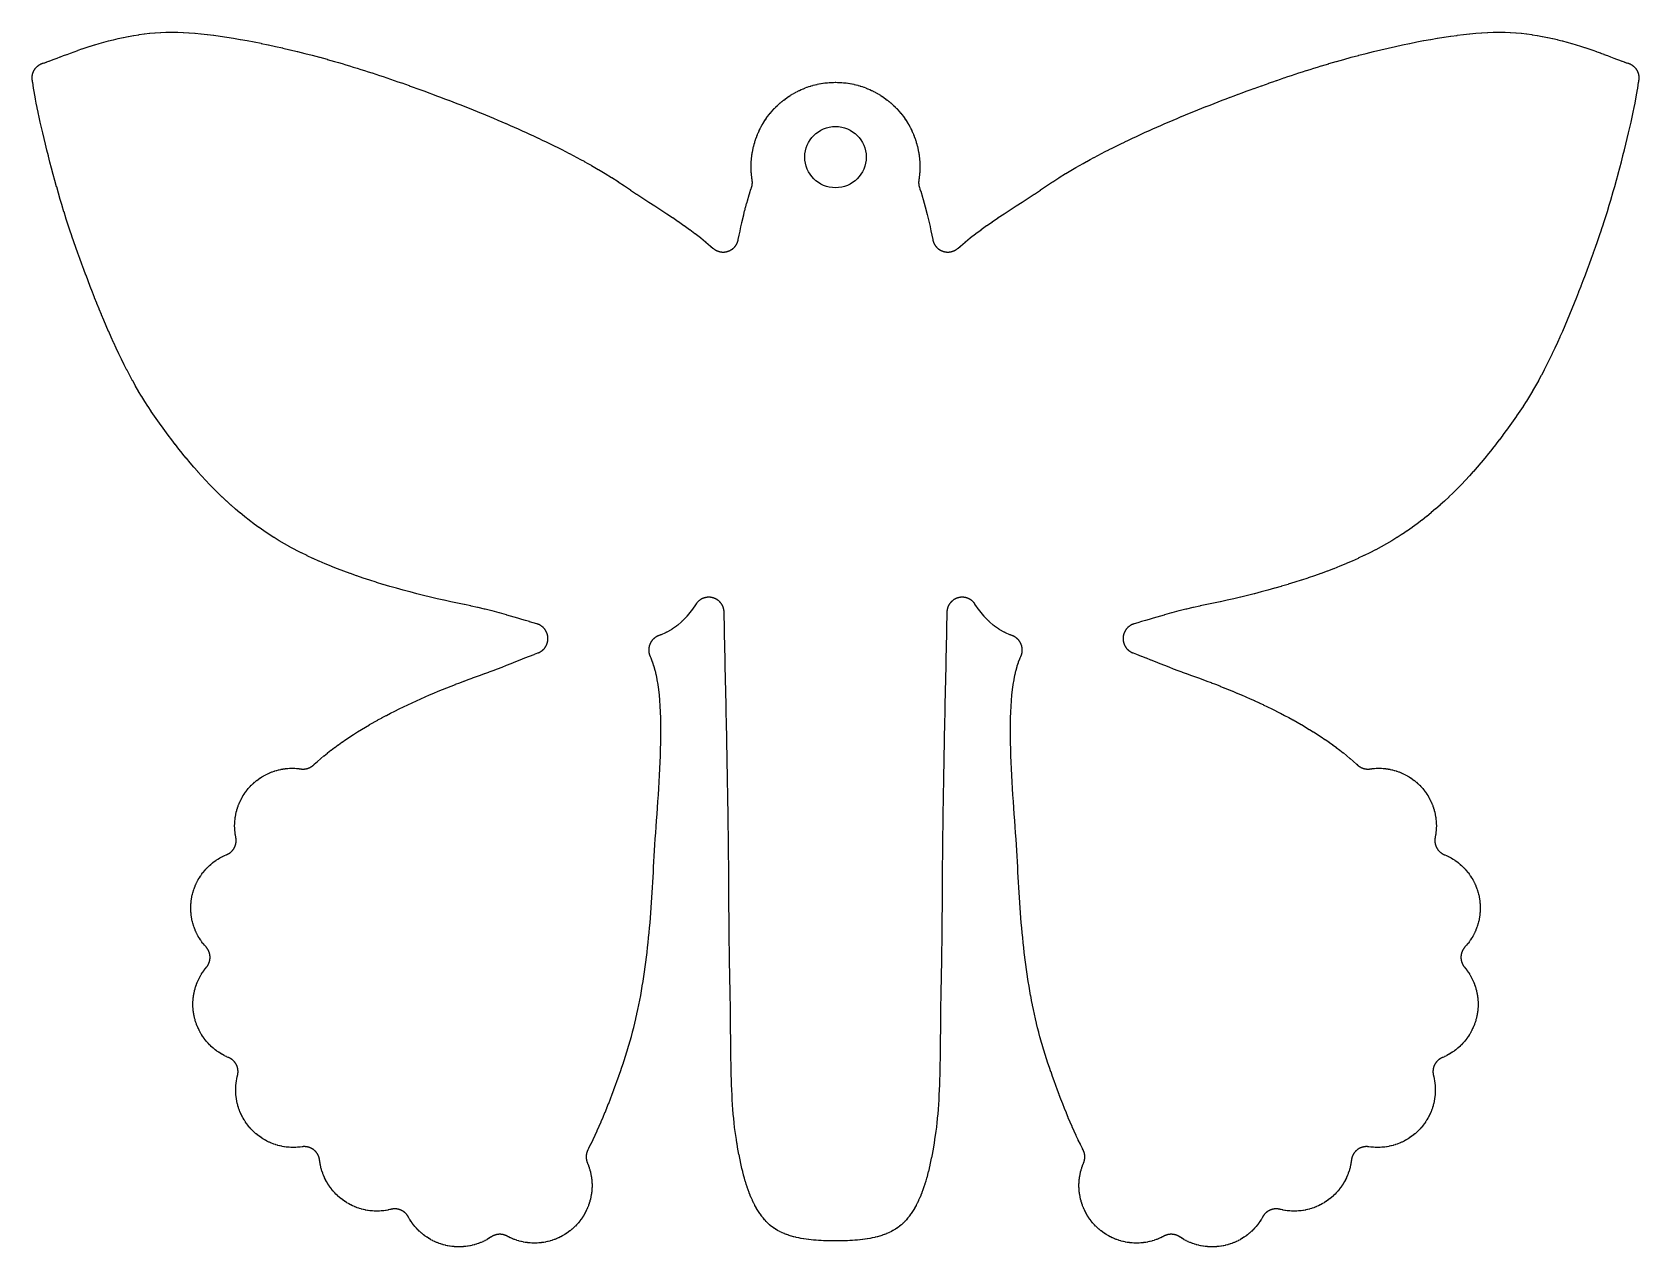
# Model space of a CAD drawing. Header units: metres. Extents: x -41.9 to 41.9, y -29.8 to 33.5.
import ezdxf

# ---------------------------------------------------------------- set-up
doc = ezdxf.new("R2010")
doc.units = ezdxf.units.M

msp = doc.modelspace()

# ---------------------------------------------------------------- linework, layer by layer
at = {"layer": 'EdgeCuts'}
msp.add_lwpolyline([(-41.8652, 30.9867), (-41.8675, 30.9996), (-41.8696, 31.0126), (-41.8714, 31.0255), (-41.8731, 31.0385), (-41.8745, 31.0515), (-41.8757, 31.0646), (-41.8767, 31.0776), (-41.8775, 31.0907), (-41.8781, 31.1038), (-41.8785, 31.1169), (-41.8786, 31.13), (-41.8786, 31.1431), (-41.8783, 31.1562), (-41.8778, 31.1693), (-41.8771, 31.1823), (-41.8762, 31.1954), (-41.875, 31.2085), (-41.8737, 31.2215), (-41.8721, 31.2345), (-41.8703, 31.2475), (-41.8683, 31.2604), (-41.8661, 31.2733), (-41.8637, 31.2862), (-41.8611, 31.299), (-41.8583, 31.3118), (-41.8552, 31.3246), (-41.852, 31.3372), (-41.8485, 31.3499), (-41.8449, 31.3624), (-41.841, 31.375), (-41.8369, 31.3874), (-41.8327, 31.3998), (-41.8282, 31.4121), (-41.8235, 31.4243), (-41.8186, 31.4365), (-41.8136, 31.4486), (-41.8083, 31.4606), (-41.8028, 31.4725), (-41.7972, 31.4843), (-41.7913, 31.496), (-41.7853, 31.5076), (-41.779, 31.5191), (-41.7726, 31.5305), (-41.766, 31.5418), (-41.7592, 31.553), (-41.7522, 31.5641), (-41.7451, 31.5751), (-41.7378, 31.5859), (-41.7302, 31.5967), (-41.7226, 31.6073), (-41.7147, 31.6178), (-41.7067, 31.6281), (-41.6985, 31.6383), (-41.6901, 31.6484), (-41.6816, 31.6583), (-41.6729, 31.6681), (-41.6641, 31.6778), (-41.6551, 31.6873), (-41.6459, 31.6967), (-41.6366, 31.7059), (-41.6271, 31.7149), (-41.6175, 31.7238), (-41.6078, 31.7326), (-41.5979, 31.7412), (-41.5878, 31.7496), (-41.5777, 31.7578), (-41.5674, 31.7659), (-41.5569, 31.7738), (-41.5464, 31.7816), (-41.5357, 31.7892), (-41.5249, 31.7966), (-41.5139, 31.8038), (-41.5029, 31.8108), (-41.4917, 31.8177), (-41.4805, 31.8243), (-41.4691, 31.8308), (-41.4576, 31.8371), (-41.446, 31.8432), (-41.4343, 31.8491), (-41.4226, 31.8549), (-41.4107, 31.8604), (-41.3987, 31.8657), (-41.3867, 31.8709), (-41.3746, 31.8758), (-41.3623, 31.8806), (-41.3501, 31.8851), (-41.3377, 31.8895), (-41.3253, 31.8936), (-41.3128, 31.8975), (-41.3002, 31.9013), (-41.2544, 31.9145), (-41.2398, 31.9188), (-41.2253, 31.9234), (-41.1393, 31.951), (-41.1249, 31.9558), (-41.1107, 31.9607), (-41.0103, 31.9963), (-40.9898, 32.0038), (-40.869, 32.0492), (-40.7232, 32.1048), (-40.5691, 32.164), (-40.4093, 32.2253), (-40.4079, 32.2258), (-40.241, 32.2895), (-40.2384, 32.2905), (-40.0644, 32.3562), (-40.0608, 32.3576), (-39.8799, 32.4249), (-39.8753, 32.4266), (-39.6877, 32.4951), (-39.6821, 32.4971), (-39.488, 32.5664), (-39.4816, 32.5686), (-39.2812, 32.6383), (-39.274, 32.6407), (-39.0674, 32.7103), (-39.0594, 32.7129), (-38.847, 32.782), (-38.8382, 32.7848), (-38.6202, 32.8529), (-38.6107, 32.8558), (-38.3872, 32.9227), (-38.3769, 32.9256), (-38.1483, 32.9907), (-38.1373, 32.9937), (-37.9037, 33.0566), (-37.8919, 33.0596), (-37.6537, 33.1199), (-37.6412, 33.1229), (-37.3986, 33.1801), (-37.3853, 33.1832), (-37.1385, 33.2369), (-37.1244, 33.2398), (-36.8738, 33.2897), (-36.8589, 33.2925), (-36.5974, 33.3394), (-36.5812, 33.3421), (-36.3235, 33.3829), (-36.3068, 33.3853), (-36.0458, 33.421), (-36.0283, 33.4232), (-35.7644, 33.4534), (-35.746, 33.4552), (-35.4795, 33.4794), (-35.4603, 33.481), (-35.1915, 33.4989), (-35.1814, 33.4995), (-35.1713, 33.4999), (-34.9004, 33.5111), (-34.8899, 33.5115), (-34.8794, 33.5117), (-34.6066, 33.5158), (-34.5957, 33.5159), (-34.5847, 33.5158), (-34.3103, 33.5124), (-34.299, 33.5122), (-34.2876, 33.5118), (-34.0092, 33.5004), (-33.9908, 33.4994), (-33.7086, 33.4814), (-33.6962, 33.4805), (-33.3965, 33.4566), (-33.3846, 33.4556), (-33.0774, 33.4265), (-33.0663, 33.4254), (-32.7516, 33.3912), (-32.7412, 33.39), (-32.4194, 33.3507), (-32.4096, 33.3495), (-32.0812, 33.3052), (-32.0719, 33.3039), (-31.7372, 33.2549), (-31.7284, 33.2535), (-31.3878, 33.1997), (-31.3795, 33.1983), (-31.0334, 33.1398), (-31.0254, 33.1384), (-30.6742, 33.0754), (-30.6666, 33.074), (-30.3106, 33.0066), (-30.3033, 33.0052), (-29.943, 32.9334), (-29.9359, 32.932), (-29.5716, 32.856), (-29.5648, 32.8545), (-29.1967, 32.7745), (-29.1902, 32.773), (-28.8188, 32.6889), (-28.8125, 32.6875), (-28.4381, 32.5995), (-28.432, 32.598), (-28.055, 32.5063), (-28.049, 32.5048), (-27.6698, 32.4095), (-27.664, 32.408), (-27.2828, 32.309), (-27.2771, 32.3075), (-26.8945, 32.2052), (-26.8889, 32.2037), (-26.505, 32.098), (-26.4995, 32.0965), (-26.1147, 31.9876), (-26.1093, 31.986), (-25.9167, 31.9301), (-25.7241, 31.8741), (-25.7187, 31.8725), (-25.526, 31.815), (-25.3333, 31.7576), (-25.328, 31.756), (-25.1354, 31.6971), (-24.9427, 31.6382), (-24.9375, 31.6365), (-24.7451, 31.5763), (-24.5528, 31.516), (-24.5475, 31.5143), (-24.3556, 31.4528), (-24.1637, 31.3912), (-24.1585, 31.3895), (-23.9672, 31.3266), (-23.7759, 31.2638), (-23.7706, 31.262), (-23.5801, 31.198), (-23.3896, 31.134), (-23.3844, 31.1322), (-23.1943, 31.0668), (-23.0042, 31.0014), (-23, 31), (-22.808, 30.9328), (-22.616, 30.8656), (-22.6129, 30.8644), (-22.4174, 30.7951), (-22.2219, 30.7257), (-22.2187, 30.7246), (-22.02, 30.6531), (-21.8213, 30.5817), (-21.818, 30.5805), (-21.6165, 30.507), (-21.415, 30.4335), (-21.4115, 30.4323), (-21.2075, 30.3568), (-21.0035, 30.2814), (-21, 30.2801), (-20.7938, 30.2027), (-20.5877, 30.1254), (-20.584, 30.124), (-20.376, 30.0448), (-20.168, 29.9656), (-20.1642, 29.9641), (-19.9548, 29.8831), (-19.7453, 29.8021), (-19.7413, 29.8006), (-19.5307, 29.7178), (-19.3201, 29.6351), (-19.316, 29.6335), (-19.1046, 29.5491), (-18.8932, 29.4647), (-18.8889, 29.4629), (-18.677, 29.3769), (-18.4651, 29.2909), (-18.4607, 29.2891), (-18.2487, 29.2015), (-18.0367, 29.1139), (-18.032, 29.112), (-17.8202, 29.0229), (-17.6085, 28.9339), (-17.6035, 28.9318), (-17.3923, 28.8413), (-17.1811, 28.7508), (-17.176, 28.7486), (-16.9657, 28.6567), (-16.7554, 28.5649), (-16.75, 28.5625), (-16.5409, 28.4693), (-16.3319, 28.3762), (-16.3262, 28.3736), (-16.1187, 28.2792), (-15.9113, 28.1848), (-15.9053, 28.1821), (-15.6998, 28.0865), (-15.4943, 27.9909), (-15.488, 27.988), (-15.2847, 27.8913), (-15.0815, 27.7946), (-15.0749, 27.7914), (-14.8743, 27.6937), (-14.6737, 27.596), (-14.6666, 27.5925), (-14.469, 27.4939), (-14.2714, 27.3952), (-14.264, 27.3914), (-14.0697, 27.2919), (-13.8754, 27.1923), (-13.8675, 27.1882), (-13.6769, 27.0879), (-13.4864, 26.9875), (-13.4779, 26.983), (-13.2914, 26.8819), (-13.1049, 26.7808), (-13.0959, 26.7759), (-12.9138, 26.6742), (-12.7317, 26.5724), (-12.7222, 26.567), (-12.5448, 26.4647), (-12.3674, 26.3624), (-12.3573, 26.3564), (-12.185, 26.2537), (-12.0128, 26.1509), (-12.0019, 26.1443), (-11.6684, 25.9381), (-11.6568, 25.9308), (-11.335, 25.724), (-11.3225, 25.7159), (-11.0034, 25.5023), (-10.9998, 25.4998), (-10.6869, 25.288), (-10.6788, 25.2826), (-10.3683, 25.076), (-10.3624, 25.0721), (-10.0504, 24.8672), (-9.7324, 24.66), (-9.4174, 24.4553), (-9.4167, 24.4549), (-9.1064, 24.2527), (-9.104, 24.2512), (-8.7982, 24.0505), (-8.7942, 24.0478), (-8.4937, 23.8479), (-8.488, 23.8441), (-8.1933, 23.6445), (-8.186, 23.6395), (-7.8979, 23.4396), (-7.8888, 23.4332), (-7.608, 23.2325), (-7.5973, 23.2247), (-7.3244, 23.0227), (-7.3119, 23.0133), (-7.0409, 22.8044), (-7.0264, 22.793), (-6.7707, 22.5864), (-6.7627, 22.5799), (-6.7548, 22.5732), (-6.5088, 22.3637), (-6.5001, 22.3562), (-6.4914, 22.3485), (-6.3927, 22.2594), (-6.3805, 22.2486), (-6.3706, 22.2401), (-6.3606, 22.2317), (-6.3504, 22.2235), (-6.3401, 22.2155), (-6.3296, 22.2077), (-6.319, 22.2), (-6.3083, 22.1925), (-6.2975, 22.1852), (-6.2866, 22.178), (-6.2755, 22.171), (-6.2643, 22.1642), (-6.2531, 22.1576), (-6.2417, 22.1512), (-6.2302, 22.145), (-6.2186, 22.1389), (-6.2069, 22.1331), (-6.1951, 22.1274), (-6.1833, 22.1219), (-6.1713, 22.1166), (-6.1593, 22.1116), (-6.1471, 22.1067), (-6.1349, 22.102), (-6.1227, 22.0975), (-6.1103, 22.0932), (-6.0979, 22.0891), (-6.0854, 22.0853), (-6.0729, 22.0816), (-6.0603, 22.0781), (-6.0476, 22.0749), (-6.0349, 22.0718), (-6.0221, 22.069), (-6.0093, 22.0663), (-5.9965, 22.0639), (-5.9836, 22.0617), (-5.9707, 22.0597), (-5.9577, 22.0579), (-5.9448, 22.0563), (-5.9318, 22.0549), (-5.9188, 22.0538), (-5.9057, 22.0528), (-5.8927, 22.0521), (-5.8796, 22.0516), (-5.8665, 22.0513), (-5.8535, 22.0512), (-5.8404, 22.0513), (-5.8273, 22.0516), (-5.8143, 22.0522), (-5.8012, 22.0529), (-5.7882, 22.0539), (-5.7752, 22.0551), (-5.7622, 22.0565), (-5.7492, 22.0581), (-5.7363, 22.0599), (-5.7233, 22.062), (-5.7105, 22.0642), (-5.6976, 22.0667), (-5.6848, 22.0693), (-5.6721, 22.0722), (-5.6594, 22.0753), (-5.6467, 22.0786), (-5.6341, 22.0821), (-5.6216, 22.0858), (-5.6091, 22.0897), (-5.5967, 22.0938), (-5.5844, 22.0981), (-5.5721, 22.1026), (-5.5599, 22.1073), (-5.5478, 22.1122), (-5.5358, 22.1173), (-5.5238, 22.1226), (-5.512, 22.1281), (-5.5002, 22.1338), (-5.4885, 22.1397), (-5.4769, 22.1458), (-5.4655, 22.152), (-5.4541, 22.1585), (-5.4428, 22.1651), (-5.4317, 22.1719), (-5.4206, 22.1789), (-5.4097, 22.1861), (-5.3989, 22.1934), (-5.3882, 22.201), (-5.3777, 22.2087), (-5.3672, 22.2165), (-5.3569, 22.2246), (-5.3468, 22.2328), (-5.3367, 22.2412), (-5.3268, 22.2497), (-5.3171, 22.2584), (-5.3075, 22.2673), (-5.298, 22.2763), (-5.2887, 22.2854), (-5.2795, 22.2948), (-5.2705, 22.3042), (-5.2616, 22.3138), (-5.2529, 22.3236), (-5.2444, 22.3335), (-5.236, 22.3435), (-5.2278, 22.3537), (-5.2198, 22.364), (-5.2119, 22.3744), (-5.2042, 22.385), (-5.1966, 22.3957), (-5.1893, 22.4065), (-5.1821, 22.4174), (-5.1751, 22.4285), (-5.1683, 22.4396), (-5.1617, 22.4509), (-5.1552, 22.4622), (-5.149, 22.4737), (-5.1429, 22.4853), (-5.137, 22.497), (-5.1313, 22.5087), (-5.1258, 22.5206), (-5.1205, 22.5325), (-5.1154, 22.5446), (-5.1105, 22.5567), (-5.1058, 22.5689), (-5.1013, 22.5811), (-5.097, 22.5935), (-5.0929, 22.6059), (-5.089, 22.6184), (-5.0853, 22.6309), (-5.0818, 22.6435), (-5.0785, 22.6561), (-5.0754, 22.6688), (-5.0725, 22.6816), (-5.0692, 22.6976), (-5.0234, 22.9265), (-5.0223, 22.9319), (-4.9775, 23.1484), (-4.9764, 23.154), (-4.9309, 23.3661), (-4.9296, 23.3721), (-4.8834, 23.5796), (-4.8819, 23.586), (-4.835, 23.7891), (-4.8334, 23.7959), (-4.7856, 23.9946), (-4.7838, 24.0019), (-4.7352, 24.1962), (-4.7333, 24.2038), (-4.6837, 24.3938), (-4.6816, 24.4019), (-4.6311, 24.5876), (-4.6287, 24.5961), (-4.5772, 24.7777), (-4.5746, 24.7866), (-4.522, 24.964), (-4.5192, 24.9734), (-4.4655, 25.1466), (-4.4624, 25.1565), (-4.4074, 25.3259), (-4.4041, 25.3359), (-4.3772, 25.4154), (-4.3721, 25.4308), (-4.3682, 25.4432), (-4.3646, 25.4556), (-4.3611, 25.4681), (-4.3579, 25.4807), (-4.3548, 25.4933), (-4.352, 25.5059), (-4.3493, 25.5186), (-4.3469, 25.5314), (-4.3447, 25.5441), (-4.3427, 25.5569), (-4.3408, 25.5698), (-4.3392, 25.5826), (-4.3378, 25.5955), (-4.3367, 25.6084), (-4.3357, 25.6214), (-4.3349, 25.6343), (-4.3344, 25.6473), (-4.334, 25.6602), (-4.3339, 25.6732), (-4.3339, 25.6862), (-4.3342, 25.6991), (-4.3347, 25.7121), (-4.3354, 25.725), (-4.3363, 25.7379), (-4.3374, 25.7509), (-4.3388, 25.7638), (-4.3403, 25.7766), (-4.3421, 25.7895), (-4.3445, 25.8055), (-4.3508, 25.8447), (-4.3523, 25.8544), (-4.3537, 25.8641), (-4.3656, 25.9517), (-4.3669, 25.9614), (-4.368, 25.9712), (-4.3777, 26.059), (-4.3797, 26.0785), (-4.3872, 26.1665), (-4.388, 26.1763), (-4.3887, 26.1861), (-4.3941, 26.2743), (-4.3951, 26.2939), (-4.3983, 26.3822), (-4.3986, 26.392), (-4.3988, 26.4018), (-4.3999, 26.4902), (-4.3999, 26.5098), (-4.3988, 26.5982), (-4.3986, 26.608), (-4.3983, 26.6178), (-4.3951, 26.7061), (-4.3946, 26.7159), (-4.3941, 26.7257), (-4.3887, 26.8139), (-4.3872, 26.8335), (-4.3797, 26.9215), (-4.3788, 26.9313), (-4.3777, 26.941), (-4.368, 27.0288), (-4.3669, 27.0386), (-4.3656, 27.0483), (-4.3537, 27.1359), (-4.3508, 27.1553), (-4.3368, 27.2425), (-4.3352, 27.2522), (-4.3334, 27.2619), (-4.3173, 27.3487), (-4.3154, 27.3584), (-4.3134, 27.368), (-4.2951, 27.4544), (-4.2908, 27.4736), (-4.2704, 27.5596), (-4.2656, 27.5786), (-4.2431, 27.664), (-4.2406, 27.6735), (-4.2379, 27.683), (-4.2133, 27.7678), (-4.2076, 27.7866), (-4.1809, 27.8708), (-4.1779, 27.8802), (-4.1747, 27.8895), (-4.146, 27.973), (-4.1427, 27.9823), (-4.1394, 27.9915), (-4.1086, 28.0743), (-4.1015, 28.0927), (-4.0687, 28.1747), (-4.065, 28.1838), (-4.0612, 28.1928), (-4.0264, 28.274), (-4.0225, 28.283), (-4.0184, 28.292), (-3.9816, 28.3723), (-3.9732, 28.3901), (-3.9345, 28.4695), (-3.9301, 28.4783), (-3.9257, 28.487), (-3.885, 28.5654), (-3.8757, 28.5827), (-3.8331, 28.6602), (-3.8234, 28.6772), (-3.7789, 28.7536), (-3.774, 28.762), (-3.7689, 28.7704), (-3.7225, 28.8456), (-3.7173, 28.854), (-3.712, 28.8622), (-3.6638, 28.9363), (-3.6529, 28.9526), (-3.6029, 29.0255), (-3.5973, 29.0335), (-3.5916, 29.0415), (-3.5399, 29.1131), (-3.5282, 29.1289), (-3.4747, 29.1992), (-3.4626, 29.2147), (-3.4074, 29.2837), (-3.3949, 29.2988), (-3.338, 29.3664), (-3.3317, 29.3739), (-3.3252, 29.3813), (-3.2667, 29.4475), (-3.2535, 29.4621), (-3.1934, 29.5268), (-3.1798, 29.541), (-3.1181, 29.6042), (-3.1112, 29.6112), (-3.1042, 29.6181), (-3.041, 29.6798), (-3.0339, 29.6866), (-3.0268, 29.6934), (-2.9621, 29.7535), (-2.9475, 29.7667), (-2.8813, 29.8252), (-2.8664, 29.838), (-2.7988, 29.8949), (-2.7913, 29.9012), (-2.7837, 29.9074), (-2.7147, 29.9626), (-2.707, 29.9687), (-2.6992, 29.9747), (-2.6289, 30.0282), (-2.621, 30.0341), (-2.6131, 30.0399), (-2.5415, 30.0916), (-2.5335, 30.0973), (-2.5255, 30.1029), (-2.4526, 30.1529), (-2.4363, 30.1638), (-2.3622, 30.212), (-2.354, 30.2173), (-2.3456, 30.2225), (-2.2704, 30.2689), (-2.262, 30.274), (-2.2536, 30.2789), (-2.1772, 30.3234), (-2.1602, 30.3331), (-2.0827, 30.3757), (-2.0741, 30.3804), (-2.0654, 30.385), (-1.987, 30.4257), (-1.9695, 30.4345), (-1.8901, 30.4732), (-1.8723, 30.4816), (-1.792, 30.5184), (-1.783, 30.5225), (-1.774, 30.5264), (-1.6928, 30.5612), (-1.6747, 30.5687), (-1.5927, 30.6015), (-1.5835, 30.6051), (-1.5743, 30.6086), (-1.4915, 30.6394), (-1.4823, 30.6427), (-1.473, 30.646), (-1.3895, 30.6747), (-1.3708, 30.6809), (-1.2866, 30.7076), (-1.2772, 30.7105), (-1.2678, 30.7133), (-1.183, 30.7379), (-1.1735, 30.7406), (-1.164, 30.7431), (-1.0786, 30.7656), (-1.0596, 30.7704), (-0.9736, 30.7908), (-0.964, 30.793), (-0.9544, 30.7951), (-0.868, 30.8134), (-0.8487, 30.8173), (-0.7619, 30.8334), (-0.7522, 30.8352), (-0.7425, 30.8368), (-0.6553, 30.8508), (-0.6359, 30.8537), (-0.5483, 30.8656), (-0.5288, 30.868), (-0.441, 30.8777), (-0.4313, 30.8788), (-0.4215, 30.8797), (-0.3335, 30.8872), (-0.3139, 30.8887), (-0.2257, 30.8941), (-0.2061, 30.8951), (-0.1178, 30.8983), (-0.108, 30.8986), (-0.0982, 30.8988), (-0.0098, 30.8999), (0.0098, 30.8999), (0.0982, 30.8988), (0.1178, 30.8983), (0.2061, 30.8951), (0.2159, 30.8946), (0.2257, 30.8941), (0.3139, 30.8887), (0.3237, 30.888), (0.3335, 30.8872), (0.4215, 30.8797), (0.4313, 30.8788), (0.441, 30.8777), (0.5288, 30.868), (0.5483, 30.8656), (0.6359, 30.8537), (0.6456, 30.8523), (0.6553, 30.8508), (0.7425, 30.8368), (0.7619, 30.8334), (0.8487, 30.8173), (0.8584, 30.8154), (0.868, 30.8134), (0.9544, 30.7951), (0.9736, 30.7908), (1.0596, 30.7704), (1.0786, 30.7656), (1.164, 30.7431), (1.1735, 30.7406), (1.183, 30.7379), (1.2678, 30.7133), (1.2772, 30.7105), (1.2866, 30.7076), (1.3708, 30.6809), (1.3895, 30.6747), (1.473, 30.646), (1.4823, 30.6427), (1.4915, 30.6394), (1.5743, 30.6086), (1.5927, 30.6015), (1.6747, 30.5687), (1.6928, 30.5612), (1.774, 30.5264), (1.783, 30.5225), (1.792, 30.5184), (1.8723, 30.4816), (1.8901, 30.4732), (1.9695, 30.4345), (1.9783, 30.4301), (1.987, 30.4257), (2.0654, 30.385), (2.0827, 30.3757), (2.1602, 30.3331), (2.1687, 30.3283), (2.1772, 30.3234), (2.2536, 30.2789), (2.2704, 30.2689), (2.3456, 30.2225), (2.354, 30.2173), (2.3622, 30.212), (2.4363, 30.1638), (2.4526, 30.1529), (2.5255, 30.1029), (2.5415, 30.0916), (2.6131, 30.0399), (2.621, 30.0341), (2.6289, 30.0282), (2.6992, 29.9747), (2.7147, 29.9626), (2.7837, 29.9074), (2.7913, 29.9012), (2.7988, 29.8949), (2.8664, 29.838), (2.8739, 29.8317), (2.8813, 29.8252), (2.9475, 29.7667), (2.9621, 29.7535), (3.0268, 29.6934), (3.0339, 29.6866), (3.041, 29.6798), (3.1042, 29.6181), (3.1112, 29.6112), (3.1181, 29.6042), (3.1798, 29.541), (3.1866, 29.5339), (3.1934, 29.5268), (3.2535, 29.4621), (3.2667, 29.4475), (3.3252, 29.3813), (3.338, 29.3664), (3.3949, 29.2988), (3.4012, 29.2913), (3.4074, 29.2837), (3.4626, 29.2147), (3.4747, 29.1992), (3.5282, 29.1289), (3.5341, 29.121), (3.5399, 29.1131), (3.5916, 29.0415), (3.5973, 29.0335), (3.6029, 29.0255), (3.6529, 28.9526), (3.6584, 28.9445), (3.6638, 28.9363), (3.712, 28.8622), (3.7225, 28.8456), (3.7689, 28.7704), (3.774, 28.762), (3.7789, 28.7536), (3.8234, 28.6772), (3.8283, 28.6687), (3.8331, 28.6602), (3.8757, 28.5827), (3.885, 28.5654), (3.9257, 28.487), (3.9345, 28.4695), (3.9732, 28.3901), (3.9775, 28.3812), (3.9816, 28.3723), (4.0184, 28.292), (4.0264, 28.274), (4.0612, 28.1928), (4.065, 28.1838), (4.0687, 28.1747), (4.1015, 28.0927), (4.1086, 28.0743), (4.1394, 27.9915), (4.146, 27.973), (4.1747, 27.8895), (4.1779, 27.8802), (4.1809, 27.8708), (4.2076, 27.7866), (4.2105, 27.7772), (4.2133, 27.7678), (4.2379, 27.683), (4.2431, 27.664), (4.2656, 27.5786), (4.2681, 27.5691), (4.2704, 27.5596), (4.2908, 27.4736), (4.293, 27.464), (4.2951, 27.4544), (4.3134, 27.368), (4.3173, 27.3487), (4.3334, 27.2619), (4.3368, 27.2425), (4.3508, 27.1553), (4.3523, 27.1456), (4.3537, 27.1359), (4.3656, 27.0483), (4.368, 27.0288), (4.3777, 26.941), (4.3788, 26.9313), (4.3797, 26.9215), (4.3872, 26.8335), (4.3887, 26.8139), (4.3941, 26.7257), (4.3951, 26.7061), (4.3983, 26.6178), (4.3986, 26.608), (4.3988, 26.5982), (4.3999, 26.5098), (4.3999, 26.4902), (4.3988, 26.4018), (4.3986, 26.392), (4.3983, 26.3822), (4.3951, 26.2939), (4.3941, 26.2743), (4.3887, 26.1861), (4.3872, 26.1665), (4.3797, 26.0785), (4.3788, 26.0687), (4.3777, 26.059), (4.368, 25.9712), (4.3669, 25.9614), (4.3656, 25.9517), (4.3537, 25.8641), (4.3523, 25.8544), (4.3508, 25.8447), (4.3445, 25.8055), (4.3421, 25.7895), (4.3403, 25.7766), (4.3388, 25.7637), (4.3374, 25.7508), (4.3363, 25.7378), (4.3354, 25.7249), (4.3347, 25.7119), (4.3342, 25.699), (4.3339, 25.686), (4.3339, 25.673), (4.334, 25.66), (4.3344, 25.647), (4.3349, 25.634), (4.3357, 25.6211), (4.3367, 25.6081), (4.3379, 25.5952), (4.3393, 25.5823), (4.3409, 25.5694), (4.3427, 25.5566), (4.3447, 25.5437), (4.347, 25.5309), (4.3494, 25.5182), (4.3521, 25.5055), (4.3549, 25.4928), (4.358, 25.4802), (4.3613, 25.4676), (4.3647, 25.4551), (4.3684, 25.4427), (4.3723, 25.4303), (4.3774, 25.4149), (4.4009, 25.3458), (4.4042, 25.3357), (4.4594, 25.1659), (4.4625, 25.1559), (4.5164, 24.9824), (4.5193, 24.9729), (4.5721, 24.7952), (4.5747, 24.7862), (4.6264, 24.6043), (4.6288, 24.5958), (4.6795, 24.4097), (4.6817, 24.4016), (4.7314, 24.2112), (4.7333, 24.2035), (4.7821, 24.0089), (4.7839, 24.0016), (4.8318, 23.8026), (4.8334, 23.7957), (4.8805, 23.5923), (4.882, 23.5858), (4.9283, 23.3779), (4.9296, 23.3719), (4.9752, 23.1595), (4.9764, 23.1538), (5.0213, 22.9369), (5.0224, 22.9316), (5.0668, 22.7096), (5.0719, 22.6845), (5.0746, 22.6724), (5.0776, 22.6597), (5.0808, 22.647), (5.0843, 22.6343), (5.0879, 22.6218), (5.0918, 22.6092), (5.0959, 22.5968), (5.1001, 22.5844), (5.1046, 22.5721), (5.1093, 22.5598), (5.1141, 22.5477), (5.1192, 22.5356), (5.1245, 22.5236), (5.1299, 22.5117), (5.1356, 22.4999), (5.1414, 22.4882), (5.1475, 22.4765), (5.1537, 22.465), (5.1601, 22.4536), (5.1667, 22.4423), (5.1735, 22.4311), (5.1805, 22.42), (5.1876, 22.409), (5.195, 22.3981), (5.2025, 22.3874), (5.2101, 22.3768), (5.218, 22.3663), (5.226, 22.356), (5.2342, 22.3457), (5.2426, 22.3356), (5.2511, 22.3257), (5.2598, 22.3159), (5.2686, 22.3062), (5.2776, 22.2967), (5.2868, 22.2873), (5.2961, 22.2781), (5.3055, 22.2691), (5.3151, 22.2602), (5.3249, 22.2514), (5.3348, 22.2428), (5.3448, 22.2344), (5.355, 22.2261), (5.3653, 22.218), (5.3757, 22.2101), (5.3863, 22.2024), (5.397, 22.1948), (5.4078, 22.1874), (5.4187, 22.1802), (5.4298, 22.1731), (5.4409, 22.1663), (5.4522, 22.1596), (5.4636, 22.1531), (5.475, 22.1468), (5.4866, 22.1407), (5.4983, 22.1347), (5.5101, 22.129), (5.522, 22.1235), (5.5339, 22.1181), (5.546, 22.113), (5.5581, 22.108), (5.5703, 22.1033), (5.5826, 22.0987), (5.5949, 22.0944), (5.6074, 22.0902), (5.6199, 22.0863), (5.6324, 22.0826), (5.645, 22.079), (5.6577, 22.0757), (5.6704, 22.0726), (5.6832, 22.0697), (5.696, 22.067), (5.7089, 22.0645), (5.7218, 22.0622), (5.7347, 22.0602), (5.7477, 22.0583), (5.7607, 22.0567), (5.7737, 22.0552), (5.7868, 22.054), (5.7998, 22.053), (5.8129, 22.0522), (5.826, 22.0517), (5.8391, 22.0513), (5.8522, 22.0512), (5.8653, 22.0512), (5.8784, 22.0515), (5.8915, 22.052), (5.9045, 22.0527), (5.9176, 22.0537), (5.9307, 22.0548), (5.9437, 22.0562), (5.9567, 22.0577), (5.9697, 22.0595), (5.9826, 22.0615), (5.9955, 22.0637), (6.0084, 22.0661), (6.0212, 22.0688), (6.034, 22.0716), (6.0468, 22.0747), (6.0595, 22.0779), (6.0721, 22.0814), (6.0847, 22.085), (6.0972, 22.0889), (6.1096, 22.093), (6.122, 22.0973), (6.1343, 22.1018), (6.1465, 22.1065), (6.1587, 22.1113), (6.1708, 22.1164), (6.1828, 22.1217), (6.1947, 22.1272), (6.2065, 22.1328), (6.2182, 22.1387), (6.2298, 22.1448), (6.2413, 22.151), (6.2527, 22.1574), (6.264, 22.1641), (6.2752, 22.1709), (6.2863, 22.1778), (6.2973, 22.185), (6.3081, 22.1924), (6.3189, 22.1999), (6.3295, 22.2076), (6.3399, 22.2154), (6.3503, 22.2235), (6.3605, 22.2317), (6.3706, 22.24), (6.3805, 22.2486), (6.3928, 22.2595), (6.4914, 22.3485), (6.5001, 22.3562), (6.5088, 22.3637), (6.7548, 22.5732), (6.7627, 22.5799), (6.7707, 22.5864), (7.0265, 22.7931), (7.0407, 22.8043), (7.2998, 23.0042), (7.3121, 23.0135), (7.5868, 23.2171), (7.5977, 23.225), (7.88, 23.4269), (7.8891, 23.4334), (8.1787, 23.6345), (8.1862, 23.6396), (8.4824, 23.8404), (8.4881, 23.8442), (8.7902, 24.0452), (8.7943, 24.0479), (9.1016, 24.2496), (9.104, 24.2512), (9.4159, 24.4544), (9.4167, 24.4549), (9.7307, 24.6589), (10.0456, 24.8641), (10.3624, 25.0721), (10.3683, 25.076), (10.6788, 25.2826), (10.687, 25.288), (10.9966, 25.4977), (11, 25.5), (11.3104, 25.7079), (11.3228, 25.716), (11.6455, 25.9236), (11.6572, 25.931), (11.9913, 26.1379), (12.0022, 26.1445), (12.1748, 26.2476), (12.3473, 26.3506), (12.3575, 26.3566), (12.5352, 26.4592), (12.7128, 26.5617), (12.7224, 26.5671), (12.9048, 26.6691), (13.0872, 26.7711), (13.0962, 26.776), (13.2829, 26.8773), (13.4697, 26.9786), (13.4781, 26.9831), (13.6689, 27.0836), (13.8597, 27.1842), (13.8677, 27.1883), (14.0621, 27.288), (14.2566, 27.3877), (14.2641, 27.3915), (14.4619, 27.4903), (14.6597, 27.5891), (14.6668, 27.5926), (14.8675, 27.6904), (15.0683, 27.7882), (15.075, 27.7915), (15.2783, 27.8882), (15.4817, 27.985), (15.4881, 27.988), (15.6937, 28.0837), (15.8994, 28.1793), (15.9054, 28.1821), (16.113, 28.2766), (16.3206, 28.3711), (16.3263, 28.3736), (16.5354, 28.4669), (16.7446, 28.5601), (16.75, 28.5625), (16.9605, 28.6544), (17.1709, 28.7464), (17.176, 28.7486), (17.3874, 28.8391), (17.5987, 28.9297), (17.6036, 28.9318), (17.8155, 29.0209), (18.0273, 29.11), (18.032, 29.112), (18.2441, 29.1996), (18.4562, 29.2872), (18.4607, 29.2891), (18.6727, 29.3752), (18.8846, 29.4612), (18.8889, 29.463), (19.1004, 29.5474), (19.3119, 29.6319), (19.316, 29.6335), (19.5267, 29.7163), (19.7374, 29.799), (19.7414, 29.8006), (19.9509, 29.8816), (20.1604, 29.9627), (20.1642, 29.9641), (20.3723, 30.0434), (20.5803, 30.1226), (20.584, 30.124), (20.7902, 30.2014), (20.9965, 30.2788), (21, 30.2801), (21.2041, 30.3556), (21.4081, 30.431), (21.4116, 30.4323), (21.6131, 30.5058), (21.8147, 30.5793), (21.818, 30.5805), (22.0167, 30.652), (22.2155, 30.7234), (22.2187, 30.7246), (22.4142, 30.794), (22.6098, 30.8634), (22.6129, 30.8645), (22.8044, 30.9315), (22.9958, 30.9985), (23, 31), (23.1896, 31.0652), (23.3792, 31.1304), (23.3844, 31.1322), (23.5749, 31.1963), (23.7655, 31.2603), (23.7707, 31.2621), (23.962, 31.3249), (24.1533, 31.3878), (24.1585, 31.3895), (24.3504, 31.4511), (24.5424, 31.5127), (24.5476, 31.5144), (24.7399, 31.5746), (24.9323, 31.6349), (24.9375, 31.6366), (25.1301, 31.6955), (25.3227, 31.7544), (25.328, 31.756), (25.5207, 31.8135), (25.7134, 31.8709), (25.7188, 31.8725), (25.9114, 31.9285), (26.1039, 31.9845), (26.1094, 31.9861), (26.494, 32.095), (26.4995, 32.0965), (26.8833, 32.2022), (26.8889, 32.2037), (27.2715, 32.3061), (27.2772, 32.3076), (27.6582, 32.4065), (27.664, 32.408), (28.0431, 32.5034), (28.0491, 32.5049), (28.4259, 32.5966), (28.4321, 32.5981), (28.8062, 32.686), (28.8126, 32.6875), (29.1837, 32.7716), (29.1903, 32.773), (29.5581, 32.8531), (29.5649, 32.8546), (29.929, 32.9305), (29.9361, 32.932), (30.2961, 33.0038), (30.3035, 33.0052), (30.6591, 33.0726), (30.6667, 33.0741), (31.0176, 33.1371), (31.0256, 33.1385), (31.3713, 33.197), (31.3797, 33.1983), (31.7198, 33.2522), (31.7286, 33.2535), (32.0628, 33.3027), (32.0721, 33.304), (32.4, 33.3482), (32.4099, 33.3495), (32.7311, 33.3888), (32.7415, 33.39), (33.0556, 33.4243), (33.0667, 33.4254), (33.3733, 33.4546), (33.3851, 33.4556), (33.6838, 33.4796), (33.6964, 33.4805), (33.9907, 33.4994), (34.0093, 33.5004), (34.2876, 33.5118), (34.299, 33.5122), (34.3103, 33.5124), (34.5847, 33.5158), (34.5957, 33.5159), (34.6066, 33.5158), (34.8794, 33.5117), (34.8899, 33.5115), (34.9004, 33.5111), (35.1713, 33.4999), (35.1814, 33.4995), (35.1915, 33.4989), (35.4603, 33.481), (35.4795, 33.4794), (35.746, 33.4552), (35.7644, 33.4534), (36.0283, 33.4232), (36.0458, 33.421), (36.3068, 33.3853), (36.3235, 33.3829), (36.5814, 33.3421), (36.5972, 33.3394), (36.8447, 33.2952), (36.8592, 33.2925), (37.111, 33.2426), (37.1251, 33.2397), (37.3725, 33.186), (37.3859, 33.183), (37.6292, 33.1259), (37.6418, 33.1228), (37.8807, 33.0626), (37.8925, 33.0595), (38.1267, 32.9967), (38.1377, 32.9936), (38.3671, 32.9285), (38.3773, 32.9255), (38.6015, 32.8586), (38.611, 32.8557), (38.8298, 32.7875), (38.8386, 32.7847), (39.0517, 32.7155), (39.0597, 32.7128), (39.267, 32.6431), (39.2742, 32.6407), (39.4754, 32.5708), (39.4818, 32.5686), (39.6767, 32.4991), (39.6823, 32.4971), (39.8707, 32.4283), (39.8754, 32.4266), (40.0572, 32.359), (40.0609, 32.3576), (40.2358, 32.2915), (40.2385, 32.2905), (40.4066, 32.2263), (40.408, 32.2258), (40.5691, 32.164), (40.72, 32.106), (40.8618, 32.0519), (40.9898, 32.0038), (41.0103, 31.9963), (41.1107, 31.9607), (41.1249, 31.9558), (41.1393, 31.951), (41.2253, 31.9234), (41.2398, 31.9188), (41.2544, 31.9145), (41.3002, 31.9013), (41.3128, 31.8975), (41.3253, 31.8936), (41.3377, 31.8895), (41.3501, 31.8851), (41.3623, 31.8806), (41.3746, 31.8758), (41.3867, 31.8709), (41.3987, 31.8657), (41.4107, 31.8604), (41.4226, 31.8549), (41.4343, 31.8491), (41.446, 31.8432), (41.4576, 31.8371), (41.4691, 31.8308), (41.4805, 31.8243), (41.4917, 31.8177), (41.5029, 31.8108), (41.5139, 31.8038), (41.5249, 31.7966), (41.5357, 31.7892), (41.5464, 31.7816), (41.5569, 31.7738), (41.5674, 31.7659), (41.5777, 31.7578), (41.5878, 31.7496), (41.5979, 31.7412), (41.6078, 31.7326), (41.6175, 31.7238), (41.6271, 31.7149), (41.6366, 31.7059), (41.6459, 31.6967), (41.6551, 31.6873), (41.6641, 31.6778), (41.6729, 31.6681), (41.6816, 31.6583), (41.6901, 31.6484), (41.6985, 31.6383), (41.7067, 31.6281), (41.7147, 31.6178), (41.7226, 31.6073), (41.7302, 31.5967), (41.7378, 31.5859), (41.7451, 31.5751), (41.7522, 31.5641), (41.7592, 31.553), (41.766, 31.5418), (41.7726, 31.5305), (41.779, 31.5191), (41.7853, 31.5076), (41.7913, 31.496), (41.7972, 31.4843), (41.8028, 31.4725), (41.8083, 31.4606), (41.8136, 31.4486), (41.8186, 31.4365), (41.8235, 31.4243), (41.8282, 31.4121), (41.8327, 31.3998), (41.8369, 31.3874), (41.841, 31.375), (41.8449, 31.3624), (41.8485, 31.3499), (41.852, 31.3372), (41.8552, 31.3246), (41.8583, 31.3118), (41.8611, 31.299), (41.8637, 31.2862), (41.8661, 31.2733), (41.8683, 31.2604), (41.8703, 31.2475), (41.8721, 31.2345), (41.8737, 31.2215), (41.875, 31.2085), (41.8762, 31.1954), (41.8771, 31.1823), (41.8778, 31.1693), (41.8783, 31.1562), (41.8786, 31.1431), (41.8786, 31.13), (41.8785, 31.1169), (41.8781, 31.1038), (41.8775, 31.0907), (41.8767, 31.0776), (41.8757, 31.0646), (41.8745, 31.0515), (41.8731, 31.0385), (41.8714, 31.0255), (41.8696, 31.0126), (41.8675, 30.9996), (41.8652, 30.9867), (41.851, 30.9102), (41.8482, 30.8942), (41.8264, 30.767), (41.8236, 30.7505), (41.8, 30.6002), (41.774, 30.435), (41.7725, 30.4254), (41.7416, 30.2437), (41.7401, 30.2353), (41.7045, 30.0382), (41.7031, 30.031), (41.6628, 29.8193), (41.6616, 29.813), (41.6169, 29.5878), (41.6157, 29.5821), (41.5667, 29.3443), (41.5656, 29.3391), (41.5124, 29.0897), (41.5114, 29.0849), (41.4542, 28.8247), (41.4533, 28.8203), (41.3923, 28.5502), (41.3914, 28.546), (41.3269, 28.267), (41.3259, 28.2629), (41.2579, 27.9758), (41.257, 27.9719), (41.1857, 27.6774), (41.1848, 27.6736), (41.1104, 27.3727), (41.1094, 27.3689), (41.0321, 27.0625), (41.0311, 27.0587), (40.951, 26.7475), (40.95, 26.7437), (40.8672, 26.4286), (40.8662, 26.4248), (40.7809, 26.1066), (40.7799, 26.1028), (40.6923, 25.7823), (40.6912, 25.7784), (40.6014, 25.4565), (40.6003, 25.4525), (40.5086, 25.1301), (40.5074, 25.1259), (40.4139, 24.8038), (40.4126, 24.7994), (40.3174, 24.4784), (40.316, 24.4739), (40.2194, 24.1548), (40.2179, 24.15), (40.12, 23.8338), (40.1184, 23.8288), (40.0193, 23.5162), (40.0176, 23.5108), (39.9175, 23.2028), (39.9156, 23.1971), (39.8148, 22.8944), (39.8128, 22.8883), (39.7114, 22.5919), (39.7091, 22.5853), (39.6073, 22.2961), (39.6047, 22.2889), (39.5015, 22.0041), (39.5, 21.9999), (39.3948, 21.715), (39.3945, 21.714), (39.2884, 21.4276), (39.2879, 21.4263), (39.1807, 21.1387), (39.1801, 21.1369), (39.0718, 20.8483), (39.071, 20.8462), (38.9616, 20.5568), (38.9606, 20.5544), (38.8499, 20.2644), (38.8488, 20.2616), (38.7366, 19.9712), (38.7354, 19.9681), (38.6218, 19.6775), (38.6204, 19.674), (38.5052, 19.3835), (38.5037, 19.3796), (38.3869, 19.0893), (38.3852, 19.0852), (38.2666, 18.7953), (38.2648, 18.7908), (38.1444, 18.5017), (38.1424, 18.4968), (38.0202, 18.2085), (38.0179, 18.2033), (37.8938, 17.9161), (37.8913, 17.9105), (37.7651, 17.6247), (37.7625, 17.6187), (37.6342, 17.3344), (37.6313, 17.3281), (37.5008, 17.0455), (37.4977, 17.0388), (37.3649, 16.7582), (37.3615, 16.7511), (37.2265, 16.4727), (37.2228, 16.4653), (37.0853, 16.1892), (37.0814, 16.1814), (36.9415, 15.908), (36.9372, 15.8998), (36.7947, 15.6292), (36.7901, 15.6206), (36.6451, 15.353), (36.6401, 15.344), (36.4924, 15.0797), (36.4871, 15.0703), (36.3366, 14.8095), (36.3309, 14.7997), (36.1776, 14.5425), (36.1714, 14.5323), (36.0153, 14.279), (36.0087, 14.2684), (35.8497, 14.0192), (35.8426, 14.0082), (35.6806, 13.7634), (35.6729, 13.752), (35.5054, 13.5079), (35.4998, 13.4998), (35.3273, 13.255), (35.324, 13.2504), (35.1499, 13.0069), (35.1465, 13.0021), (34.9707, 12.7601), (34.9669, 12.755), (34.7895, 12.5147), (34.7854, 12.5093), (34.6061, 12.2707), (34.6018, 12.265), (34.4206, 12.0284), (34.4159, 12.0224), (34.2327, 11.7877), (34.2277, 11.7814), (34.0424, 11.549), (34.0371, 11.5424), (33.8495, 11.3121), (33.8439, 11.3053), (33.654, 11.0774), (33.648, 11.0703), (33.4557, 10.8449), (33.4494, 10.8375), (33.2546, 10.6147), (33.2479, 10.6071), (33.0504, 10.387), (33.0433, 10.3792), (32.8432, 10.1618), (32.8357, 10.1538), (32.6327, 9.9394), (32.6248, 9.9312), (32.4189, 9.7197), (32.4106, 9.7114), (32.2017, 9.503), (32.193, 9.4945), (31.9809, 9.2894), (31.9718, 9.2807), (31.7564, 9.0789), (31.7469, 9.0701), (31.5282, 8.8718), (31.5183, 8.8629), (31.2961, 8.668), (31.2857, 8.6591), (31.06, 8.4678), (31.0492, 8.4588), (30.8198, 8.2713), (30.8085, 8.2623), (30.5753, 8.0785), (30.5637, 8.0695), (30.3266, 7.8897), (30.3145, 7.8807), (30.0733, 7.7049), (30.0608, 7.6959), (29.8155, 7.5242), (29.8026, 7.5154), (29.5531, 7.3478), (29.5398, 7.3391), (29.2795, 7.1718), (29.2655, 7.163), (29.0071, 7.0043), (28.9928, 6.9958), (28.7287, 6.8411), (28.7146, 6.833), (28.4502, 6.6853), (28.437, 6.6781), (28.159, 6.5295), (28.1459, 6.5227), (27.8619, 6.3777), (27.8493, 6.3714), (27.5592, 6.2296), (27.5472, 6.2238), (27.2513, 6.0853), (27.2397, 6.08), (26.9384, 5.9447), (26.9273, 5.9398), (26.6208, 5.8078), (26.6101, 5.8033), (26.2988, 5.6744), (26.2886, 5.6702), (25.9726, 5.5446), (25.9628, 5.5407), (25.6425, 5.4182), (25.6331, 5.4147), (25.3089, 5.2953), (25.2999, 5.292), (24.9719, 5.1757), (24.9632, 5.1727), (24.6319, 5.0594), (24.6236, 5.0566), (24.2891, 4.9463), (24.2811, 4.9438), (23.9439, 4.8365), (23.9362, 4.8341), (23.5964, 4.7297), (23.589, 4.7275), (23.247, 4.6261), (23.2399, 4.624), (22.8959, 4.5254), (22.8891, 4.5235), (22.5435, 4.4277), (22.537, 4.4259), (22.1899, 4.3329), (22.1837, 4.3313), (21.8356, 4.2409), (21.8296, 4.2394), (21.4807, 4.1518), (21.4749, 4.1504), (21.1255, 4.0653), (21.1199, 4.064), (20.7703, 3.9816), (20.765, 3.9803), (20.4154, 3.9004), (20.4103, 3.8993), (20.0611, 3.8218), (20.0562, 3.8208), (19.7076, 3.7457), (19.7029, 3.7447), (19.3553, 3.6721), (19.3508, 3.6712), (19.0059, 3.6012), (18.9941, 3.5987), (18.6583, 3.5271), (18.6321, 3.5211), (18.2916, 3.4405), (18.2708, 3.4353), (17.9171, 3.3448), (17.9009, 3.3405), (17.5355, 3.2415), (17.5235, 3.2382), (17.1476, 3.1322), (17.1395, 3.1298), (16.9473, 3.0742), (16.7551, 3.0185), (16.5558, 2.9599), (16.3566, 2.9014), (16.1569, 2.8424), (15.9572, 2.7834), (15.9559, 2.7831), (15.7618, 2.7262), (15.5678, 2.6693), (15.5521, 2.6645), (15.5396, 2.6605), (15.5272, 2.6563), (15.5148, 2.6519), (15.5025, 2.6473), (15.4903, 2.6425), (15.4782, 2.6374), (15.4662, 2.6322), (15.4542, 2.6268), (15.4423, 2.6212), (15.4305, 2.6154), (15.4189, 2.6094), (15.4073, 2.6032), (15.3958, 2.5969), (15.3844, 2.5903), (15.3732, 2.5836), (15.362, 2.5766), (15.351, 2.5695), (15.3401, 2.5622), (15.3293, 2.5548), (15.3186, 2.5471), (15.3081, 2.5393), (15.2977, 2.5313), (15.2874, 2.5231), (15.2772, 2.5148), (15.2672, 2.5063), (15.2573, 2.4977), (15.2476, 2.4888), (15.238, 2.4799), (15.2286, 2.4707), (15.2193, 2.4615), (15.2102, 2.452), (15.2012, 2.4424), (15.1924, 2.4327), (15.1838, 2.4228), (15.1753, 2.4128), (15.167, 2.4027), (15.1588, 2.3924), (15.1508, 2.3819), (15.143, 2.3714), (15.1354, 2.3607), (15.1279, 2.3499), (15.1206, 2.339), (15.1135, 2.328), (15.1066, 2.3168), (15.0999, 2.3055), (15.0933, 2.2942), (15.087, 2.2827), (15.0808, 2.2711), (15.0748, 2.2594), (15.069, 2.2476), (15.0634, 2.2358), (15.058, 2.2238), (15.0528, 2.2117), (15.0478, 2.1996), (15.043, 2.1874), (15.0384, 2.1751), (15.034, 2.1627), (15.0298, 2.1503), (15.0258, 2.1378), (15.022, 2.1252), (15.0185, 2.1126), (15.0151, 2.0999), (15.0119, 2.0872), (15.009, 2.0744), (15.0062, 2.0615), (15.0037, 2.0486), (15.0014, 2.0357), (14.9992, 2.0228), (14.9973, 2.0098), (14.9957, 1.9968), (14.9942, 1.9837), (14.9929, 1.9707), (14.9919, 1.9576), (14.9911, 1.9445), (14.9905, 1.9314), (14.9901, 1.9182), (14.9899, 1.9051), (14.9899, 1.892), (14.9902, 1.8789), (14.9906, 1.8657), (14.9913, 1.8526), (14.9922, 1.8395), (14.9933, 1.8264), (14.9946, 1.8134), (14.9962, 1.8004), (14.9979, 1.7873), (14.9999, 1.7744), (15.0021, 1.7614), (15.0045, 1.7485), (15.0071, 1.7356), (15.0099, 1.7228), (15.0129, 1.71), (15.0161, 1.6973), (15.0196, 1.6847), (15.0232, 1.672), (15.0271, 1.6595), (15.0312, 1.647), (15.0354, 1.6346), (15.0399, 1.6223), (15.0446, 1.61), (15.0494, 1.5978), (15.0545, 1.5857), (15.0598, 1.5737), (15.0652, 1.5617), (15.0709, 1.5499), (15.0767, 1.5381), (15.0828, 1.5265), (15.089, 1.5149), (15.0954, 1.5035), (15.102, 1.4921), (15.1088, 1.4809), (15.1158, 1.4698), (15.123, 1.4588), (15.1303, 1.4479), (15.1378, 1.4371), (15.1455, 1.4265), (15.1534, 1.416), (15.1614, 1.4056), (15.1697, 1.3954), (15.178, 1.3853), (15.1866, 1.3753), (15.1953, 1.3655), (15.2041, 1.3558), (15.2132, 1.3462), (15.2223, 1.3369), (15.2317, 1.3276), (15.2411, 1.3185), (15.2508, 1.3096), (15.2605, 1.3008), (15.2704, 1.2922), (15.2805, 1.2838), (15.2907, 1.2755), (15.301, 1.2674), (15.3115, 1.2595), (15.3221, 1.2517), (15.3328, 1.2441), (15.3436, 1.2367), (15.3546, 1.2295), (15.3656, 1.2224), (15.3768, 1.2156), (15.3881, 1.2089), (15.3995, 1.2024), (15.411, 1.1961), (15.4226, 1.19), (15.4343, 1.184), (15.4462, 1.1783), (15.4581, 1.1727), (15.47, 1.1674), (15.4821, 1.1622), (15.4943, 1.1573), (15.5096, 1.1514), (15.6942, 1.0814), (15.698, 1.08), (15.9402, 0.9868), (15.9432, 0.9857), (16.1854, 0.8914), (16.1875, 0.8906), (16.4293, 0.7957), (16.4306, 0.7952), (16.6716, 0.7002), (16.911, 0.6056), (17.1472, 0.5124), (17.3806, 0.4208), (17.6108, 0.3312), (17.8385, 0.2438), (17.8449, 0.2414), (18.0614, 0.1597), (18.0696, 0.1566), (18.28, 0.079), (18.2902, 0.0753), (18.4979, 0.0008), (18.71, -0.0747), (18.7136, -0.0759), (18.9255, -0.1524), (18.9292, -0.1538), (19.1429, -0.2321), (19.1466, -0.2335), (19.3619, -0.3136), (19.3658, -0.315), (19.5825, -0.3969), (19.5865, -0.3985), (19.8044, -0.4822), (19.8085, -0.4838), (20.0275, -0.5693), (20.0317, -0.571), (20.2517, -0.6583), (20.256, -0.66), (20.4767, -0.7491), (20.4812, -0.751), (20.7025, -0.8419), (20.7071, -0.8438), (20.9288, -0.9365), (20.9335, -0.9385), (21.1554, -1.0329), (21.1603, -1.035), (21.3823, -1.1313), (21.3873, -1.1335), (21.6092, -1.2315), (21.6144, -1.2338), (21.836, -1.3336), (21.8414, -1.336), (22.0626, -1.4375), (22.0681, -1.44), (22.2887, -1.5433), (22.2943, -1.546), (22.5141, -1.651), (22.52, -1.6538), (22.7389, -1.7605), (22.7449, -1.7635), (22.9626, -1.872), (22.9688, -1.8751), (23.1853, -1.9852), (23.1917, -1.9885), (23.4067, -2.1004), (23.4133, -2.1038), (23.6267, -2.2174), (23.6335, -2.221), (23.8451, -2.3362), (23.8521, -2.3401), (24.0617, -2.457), (24.0689, -2.461), (24.2764, -2.5795), (24.2839, -2.5839), (24.489, -2.704), (24.4967, -2.7086), (24.6994, -2.8303), (24.7074, -2.8351), (24.9074, -2.9585), (24.9156, -2.9636), (25.1128, -3.0885), (25.1212, -3.0939), (25.3154, -3.2203), (25.3241, -3.2261), (25.5151, -3.3541), (25.5241, -3.3602), (25.7118, -3.4896), (25.7211, -3.4961), (25.9052, -3.6271), (25.9148, -3.634), (26.0953, -3.7663), (26.1052, -3.7737), (26.2818, -3.9074), (26.2919, -3.9153), (26.4645, -4.0504), (26.475, -4.0587), (26.6434, -4.1952), (26.6542, -4.2041), (26.8182, -4.3418), (26.8293, -4.3513), (26.9914, -4.4925), (27.0003, -4.5004), (27.1628, -4.6462), (27.1688, -4.6516), (27.2107, -4.69), (27.2228, -4.7009), (27.2326, -4.7095), (27.2426, -4.7179), (27.2526, -4.7261), (27.2629, -4.7342), (27.2732, -4.7421), (27.2837, -4.7498), (27.2943, -4.7574), (27.305, -4.7647), (27.3159, -4.7719), (27.3268, -4.779), (27.3379, -4.7858), (27.3491, -4.7925), (27.3604, -4.799), (27.3717, -4.8053), (27.3832, -4.8114), (27.3948, -4.8173), (27.4065, -4.8231), (27.4183, -4.8286), (27.4302, -4.834), (27.4421, -4.8392), (27.4541, -4.8441), (27.4663, -4.8489), (27.4784, -4.8535), (27.4907, -4.8578), (27.503, -4.862), (27.5154, -4.866), (27.5279, -4.8698), (27.5404, -4.8733), (27.553, -4.8767), (27.5656, -4.8798), (27.5783, -4.8828), (27.591, -4.8855), (27.6038, -4.8881), (27.6166, -4.8904), (27.6295, -4.8925), (27.6423, -4.8944), (27.6553, -4.8961), (27.6682, -4.8976), (27.6811, -4.8989), (27.6941, -4.9), (27.7071, -4.9008), (27.7201, -4.9015), (27.7331, -4.9019), (27.7461, -4.9022), (27.7592, -4.9022), (27.7722, -4.902), (27.7852, -4.9016), (27.7982, -4.9009), (27.8112, -4.9001), (27.8242, -4.899), (27.8371, -4.8978), (27.8501, -4.8963), (27.8662, -4.8942), (27.9543, -4.882), (27.9699, -4.88), (27.9855, -4.8783), (28.0715, -4.8699), (28.0872, -4.8685), (28.1028, -4.8674), (28.1891, -4.8623), (28.2047, -4.8616), (28.2204, -4.8611), (28.3068, -4.8594), (28.3225, -4.8592), (28.3382, -4.8594), (28.4246, -4.8611), (28.4403, -4.8616), (28.456, -4.8623), (28.5422, -4.8674), (28.5579, -4.8685), (28.5735, -4.8699), (28.6595, -4.8783), (28.6751, -4.88), (28.6907, -4.882), (28.7763, -4.8939), (28.7918, -4.8962), (28.8073, -4.8988), (28.8923, -4.914), (28.9078, -4.9169), (28.9231, -4.9201), (29.0075, -4.9386), (29.0228, -4.9421), (29.0381, -4.9459), (29.1216, -4.9678), (29.1368, -4.9719), (29.1519, -4.9763), (29.2345, -5.0014), (29.2495, -5.0061), (29.2644, -5.0111), (29.346, -5.0394), (29.3608, -5.0447), (29.3755, -5.0502), (29.4559, -5.0817), (29.4705, -5.0876), (29.485, -5.0937), (29.5641, -5.1284), (29.5784, -5.1348), (29.5926, -5.1415), (29.6704, -5.1792), (29.6844, -5.1862), (29.6983, -5.1935), (29.7745, -5.2342), (29.7883, -5.2417), (29.8019, -5.2495), (29.8765, -5.2932), (29.8899, -5.3013), (29.9032, -5.3096), (29.976, -5.3562), (29.9891, -5.3648), (30.0021, -5.3737), (30.073, -5.4231), (30.0858, -5.4322), (30.0984, -5.4415), (30.1673, -5.4937), (30.1797, -5.5033), (30.1919, -5.5131), (30.2587, -5.5679), (30.2708, -5.578), (30.2826, -5.5883), (30.3472, -5.6457), (30.3588, -5.6562), (30.3702, -5.667), (30.4325, -5.7269), (30.4437, -5.7379), (30.4547, -5.7491), (30.5146, -5.8114), (30.5254, -5.8228), (30.5359, -5.8344), (30.5933, -5.899), (30.6036, -5.9108), (30.6137, -5.9229), (30.6685, -5.9897), (30.6783, -6.0019), (30.688, -6.0143), (30.7401, -6.0832), (30.7494, -6.0958), (30.7586, -6.1086), (30.8079, -6.1795), (30.8168, -6.1925), (30.8254, -6.2056), (30.872, -6.2784), (30.8803, -6.2917), (30.8884, -6.3051), (30.9321, -6.3797), (30.9399, -6.3933), (30.9474, -6.4071), (30.9881, -6.4833), (30.9954, -6.4972), (31.0024, -6.5113), (31.0401, -6.589), (31.0468, -6.6032), (31.0532, -6.6175), (31.0879, -6.6966), (31.094, -6.7111), (31.0999, -6.7257), (31.1314, -6.8061), (31.1369, -6.8208), (31.1422, -6.8356), (31.1705, -6.9172), (31.1755, -6.9321), (31.1802, -6.9471), (31.2053, -7.0297), (31.2097, -7.0448), (31.2139, -7.06), (31.2357, -7.1436), (31.2395, -7.1588), (31.243, -7.1741), (31.2615, -7.2585), (31.2647, -7.2738), (31.2676, -7.2893), (31.2828, -7.3743), (31.2854, -7.3898), (31.2877, -7.4053), (31.2996, -7.4909), (31.3016, -7.5065), (31.3033, -7.5221), (31.3117, -7.6081), (31.3131, -7.6237), (31.3142, -7.6394), (31.3193, -7.7256), (31.3201, -7.7413), (31.3205, -7.757), (31.3222, -7.8434), (31.3224, -7.8591), (31.3222, -7.8748), (31.3205, -7.9612), (31.3201, -7.9769), (31.3193, -7.9926), (31.3142, -8.0788), (31.3131, -8.0945), (31.3117, -8.1101), (31.3033, -8.1961), (31.3016, -8.2117), (31.2996, -8.2273), (31.2877, -8.3128), (31.2854, -8.3284), (31.2828, -8.3439), (31.2676, -8.4289), (31.2647, -8.4443), (31.264, -8.4478), (31.2622, -8.4568), (31.2599, -8.4676), (31.2574, -8.4804), (31.2551, -8.4933), (31.2531, -8.5062), (31.2512, -8.5192), (31.2496, -8.5321), (31.2481, -8.5451), (31.2469, -8.5581), (31.2459, -8.5712), (31.2451, -8.5842), (31.2445, -8.5973), (31.2442, -8.6104), (31.244, -8.6234), (31.2441, -8.6365), (31.2444, -8.6496), (31.2448, -8.6627), (31.2456, -8.6757), (31.2465, -8.6888), (31.2476, -8.7018), (31.2489, -8.7148), (31.2505, -8.7278), (31.2523, -8.7407), (31.2542, -8.7536), (31.2564, -8.7665), (31.2588, -8.7794), (31.2614, -8.7922), (31.2642, -8.805), (31.2673, -8.8177), (31.2705, -8.8304), (31.2739, -8.843), (31.2776, -8.8555), (31.2814, -8.868), (31.2855, -8.8805), (31.2897, -8.8928), (31.2942, -8.9051), (31.2989, -8.9173), (31.3037, -8.9295), (31.3088, -8.9415), (31.314, -8.9535), (31.3195, -8.9654), (31.3251, -8.9772), (31.3309, -8.9889), (31.337, -9.0005), (31.3432, -9.012), (31.3496, -9.0234), (31.3561, -9.0347), (31.3629, -9.0459), (31.3699, -9.057), (31.377, -9.0679), (31.3843, -9.0788), (31.3918, -9.0895), (31.3994, -9.1001), (31.4073, -9.1105), (31.4153, -9.1209), (31.4234, -9.1311), (31.4318, -9.1412), (31.4403, -9.1511), (31.4489, -9.1609), (31.4577, -9.1706), (31.4667, -9.1801), (31.4759, -9.1894), (31.4851, -9.1986), (31.4946, -9.2077), (31.5041, -9.2166), (31.5139, -9.2253), (31.5237, -9.2339), (31.5337, -9.2423), (31.5439, -9.2506), (31.5541, -9.2587), (31.5645, -9.2666), (31.5751, -9.2744), (31.5857, -9.2819), (31.5965, -9.2893), (31.6074, -9.2966), (31.6184, -9.3036), (31.6295, -9.3105), (31.6408, -9.3172), (31.6521, -9.3237), (31.6636, -9.33), (31.6751, -9.3361), (31.6868, -9.342), (31.6985, -9.3478), (31.7104, -9.3533), (31.7223, -9.3587), (31.7343, -9.3638), (31.7461, -9.3687), (31.7622, -9.3755), (31.8486, -9.4132), (31.8634, -9.4198), (31.878, -9.4267), (31.9553, -9.4642), (31.9693, -9.4712), (31.9833, -9.4784), (32.0594, -9.5192), (32.0732, -9.5267), (32.0869, -9.5345), (32.1614, -9.5782), (32.1748, -9.5863), (32.1882, -9.5946), (32.2609, -9.6412), (32.2741, -9.6498), (32.287, -9.6586), (32.3579, -9.708), (32.3707, -9.7171), (32.3833, -9.7265), (32.4522, -9.7786), (32.4646, -9.7882), (32.4769, -9.7981), (32.5436, -9.8529), (32.5557, -9.863), (32.5675, -9.8733), (32.6321, -9.9307), (32.6437, -9.9412), (32.6552, -9.952), (32.7174, -10.0119), (32.7286, -10.0228), (32.7396, -10.0341), (32.7995, -10.0963), (32.8103, -10.1078), (32.8208, -10.1194), (32.8782, -10.184), (32.8885, -10.1958), (32.8986, -10.2079), (32.9534, -10.2746), (32.9633, -10.2869), (32.9729, -10.2993), (33.025, -10.3682), (33.0344, -10.3808), (33.0435, -10.3936), (33.0929, -10.4645), (33.1017, -10.4774), (33.1103, -10.4906), (33.1569, -10.5633), (33.1652, -10.5766), (33.1733, -10.5901), (33.217, -10.6646), (33.2248, -10.6783), (33.2323, -10.6921), (33.273, -10.7682), (33.2803, -10.7822), (33.2873, -10.7962), (33.325, -10.8739), (33.3317, -10.8881), (33.3382, -10.9025), (33.3728, -10.9816), (33.3789, -10.9961), (33.3848, -11.0106), (33.4163, -11.0911), (33.4219, -11.1058), (33.4272, -11.1206), (33.4555, -11.2022), (33.4605, -11.2171), (33.4652, -11.232), (33.4902, -11.3147), (33.4946, -11.3298), (33.4988, -11.3449), (33.5206, -11.4285), (33.5244, -11.4438), (33.5279, -11.4591), (33.5464, -11.5434), (33.5496, -11.5588), (33.5525, -11.5743), (33.5677, -11.6593), (33.5703, -11.6748), (33.5726, -11.6903), (33.5845, -11.7759), (33.5865, -11.7915), (33.5882, -11.8071), (33.5966, -11.893), (33.598, -11.9087), (33.5991, -11.9244), (33.6042, -12.0106), (33.605, -12.0263), (33.6054, -12.042), (33.6071, -12.1284), (33.6073, -12.1441), (33.6071, -12.1598), (33.6054, -12.2461), (33.605, -12.2618), (33.6042, -12.2775), (33.5991, -12.3638), (33.598, -12.3794), (33.5966, -12.3951), (33.5882, -12.481), (33.5865, -12.4967), (33.5845, -12.5122), (33.5726, -12.5978), (33.5703, -12.6133), (33.5677, -12.6288), (33.5525, -12.7139), (33.5496, -12.7293), (33.5464, -12.7447), (33.5279, -12.8291), (33.5244, -12.8444), (33.5206, -12.8596), (33.4988, -12.9432), (33.4946, -12.9583), (33.4902, -12.9734), (33.4652, -13.0561), (33.4605, -13.0711), (33.4555, -13.086), (33.4272, -13.1676), (33.4219, -13.1824), (33.4163, -13.197), (33.3848, -13.2775), (33.3789, -13.2921), (33.3728, -13.3065), (33.3382, -13.3856), (33.3317, -13.4), (33.325, -13.4142), (33.2873, -13.4919), (33.2803, -13.506), (33.273, -13.5199), (33.2323, -13.5961), (33.2248, -13.6098), (33.217, -13.6235), (33.1733, -13.698), (33.1652, -13.7115), (33.1569, -13.7248), (33.1103, -13.7975), (33.1017, -13.8107), (33.0929, -13.8237), (33.0435, -13.8945), (33.0344, -13.9073), (33.025, -13.9199), (32.9729, -13.9888), (32.9633, -14.0012), (32.9534, -14.0135), (32.8986, -14.0803), (32.8885, -14.0923), (32.8782, -14.1041), (32.8136, -14.1768), (32.8128, -14.1778), (32.8021, -14.1898), (32.7935, -14.1997), (32.7851, -14.2097), (32.7769, -14.2199), (32.7689, -14.2302), (32.761, -14.2407), (32.7533, -14.2513), (32.7457, -14.262), (32.7384, -14.2728), (32.7312, -14.2837), (32.7242, -14.2948), (32.7174, -14.306), (32.7107, -14.3173), (32.7043, -14.3286), (32.698, -14.3401), (32.6919, -14.3517), (32.6861, -14.3634), (32.6804, -14.3752), (32.6749, -14.3871), (32.6696, -14.3991), (32.6645, -14.4111), (32.6595, -14.4232), (32.6548, -14.4354), (32.6503, -14.4477), (32.646, -14.4601), (32.6419, -14.4725), (32.638, -14.485), (32.6343, -14.4976), (32.6308, -14.5102), (32.6275, -14.5229), (32.6245, -14.5356), (32.6216, -14.5484), (32.6189, -14.5612), (32.6165, -14.574), (32.6142, -14.5869), (32.6122, -14.5999), (32.6104, -14.6128), (32.6088, -14.6258), (32.6074, -14.6388), (32.6062, -14.6519), (32.6053, -14.6649), (32.6045, -14.678), (32.604, -14.6911), (32.6037, -14.7042), (32.6036, -14.7172), (32.6037, -14.7303), (32.604, -14.7434), (32.6045, -14.7565), (32.6053, -14.7696), (32.6062, -14.7826), (32.6074, -14.7957), (32.6088, -14.8087), (32.6104, -14.8217), (32.6122, -14.8346), (32.6142, -14.8476), (32.6165, -14.8604), (32.6189, -14.8733), (32.6216, -14.8861), (32.6245, -14.8989), (32.6275, -14.9116), (32.6308, -14.9243), (32.6343, -14.9369), (32.638, -14.9495), (32.6419, -14.962), (32.646, -14.9744), (32.6503, -14.9867), (32.6548, -14.999), (32.6595, -15.0112), (32.6645, -15.0234), (32.6696, -15.0354), (32.6749, -15.0474), (32.6804, -15.0593), (32.6861, -15.0711), (32.6919, -15.0828), (32.698, -15.0943), (32.7043, -15.1058), (32.7107, -15.1172), (32.7174, -15.1285), (32.7242, -15.1397), (32.7312, -15.1507), (32.7384, -15.1617), (32.7457, -15.1725), (32.7533, -15.1832), (32.761, -15.1938), (32.7689, -15.2042), (32.7769, -15.2146), (32.7872, -15.2273), (32.8425, -15.2947), (32.8524, -15.3069), (32.862, -15.3194), (32.9141, -15.3882), (32.9235, -15.4008), (32.9326, -15.4136), (32.982, -15.4845), (32.9908, -15.4975), (32.9994, -15.5106), (33.046, -15.5834), (33.0543, -15.5967), (33.0624, -15.6102), (33.1061, -15.6847), (33.1139, -15.6983), (33.1214, -15.7121), (33.1621, -15.7883), (33.1694, -15.8022), (33.1764, -15.8163), (33.2141, -15.894), (33.2208, -15.9082), (33.2273, -15.9225), (33.2619, -16.0017), (33.268, -16.0161), (33.2739, -16.0307), (33.3054, -16.1111), (33.311, -16.1258), (33.3162, -16.1406), (33.3446, -16.2222), (33.3496, -16.2371), (33.3543, -16.2521), (33.3793, -16.3348), (33.3837, -16.3498), (33.3879, -16.365), (33.4097, -16.4486), (33.4135, -16.4638), (33.417, -16.4791), (33.4355, -16.5635), (33.4387, -16.5789), (33.4416, -16.5943), (33.4568, -16.6793), (33.4594, -16.6948), (33.4617, -16.7104), (33.4736, -16.7959), (33.4756, -16.8115), (33.4773, -16.8271), (33.4857, -16.9131), (33.4871, -16.9287), (33.4882, -16.9444), (33.4933, -17.0306), (33.4941, -17.0463), (33.4945, -17.062), (33.4962, -17.1484), (33.4964, -17.1641), (33.4962, -17.1798), (33.4945, -17.2662), (33.4941, -17.2819), (33.4933, -17.2976), (33.4882, -17.3838), (33.4871, -17.3995), (33.4857, -17.4151), (33.4773, -17.5011), (33.4756, -17.5167), (33.4736, -17.5323), (33.4617, -17.6179), (33.4594, -17.6334), (33.4568, -17.6489), (33.4416, -17.7339), (33.4387, -17.7494), (33.4355, -17.7647), (33.417, -17.8491), (33.4135, -17.8644), (33.4097, -17.8796), (33.3879, -17.9632), (33.3837, -17.9784), (33.3793, -17.9935), (33.3543, -18.0761), (33.3495, -18.0911), (33.3445, -18.106), (33.3162, -18.1876), (33.311, -18.2024), (33.3054, -18.2171), (33.2739, -18.2975), (33.268, -18.3121), (33.2619, -18.3266), (33.2273, -18.4057), (33.2208, -18.42), (33.2141, -18.4342), (33.1764, -18.5119), (33.1694, -18.526), (33.1621, -18.5399), (33.1214, -18.6161), (33.1139, -18.6299), (33.1061, -18.6435), (33.0624, -18.7181), (33.0543, -18.7315), (33.046, -18.7448), (32.9994, -18.8176), (32.9908, -18.8307), (32.982, -18.8437), (32.9326, -18.9146), (32.9235, -18.9274), (32.9141, -18.94), (32.862, -19.0089), (32.8524, -19.0213), (32.8425, -19.0335), (32.7877, -19.1003), (32.7776, -19.1124), (32.7673, -19.1242), (32.7099, -19.1888), (32.6994, -19.2004), (32.6886, -19.2118), (32.6287, -19.2741), (32.6177, -19.2853), (32.6065, -19.2963), (32.5443, -19.3562), (32.5328, -19.367), (32.5212, -19.3775), (32.4566, -19.4349), (32.4448, -19.4452), (32.4327, -19.4553), (32.366, -19.5101), (32.3537, -19.5199), (32.3413, -19.5295), (32.2724, -19.5817), (32.2598, -19.591), (32.247, -19.6001), (32.1761, -19.6495), (32.1632, -19.6584), (32.15, -19.667), (32.0773, -19.7136), (32.0639, -19.7219), (32.0505, -19.73), (31.9759, -19.7737), (31.9623, -19.7815), (31.9485, -19.789), (31.8724, -19.8297), (31.8584, -19.837), (31.8444, -19.844), (31.7666, -19.8817), (31.7524, -19.8884), (31.7381, -19.8948), (31.6558, -19.9308), (31.6445, -19.9357), (31.6388, -19.9381), (31.6237, -19.9446), (31.6117, -19.9499), (31.5998, -19.9555), (31.588, -19.9613), (31.5763, -19.9672), (31.5646, -19.9734), (31.5531, -19.9797), (31.5417, -19.9863), (31.5304, -19.993), (31.5193, -19.9999), (31.5082, -20.007), (31.4973, -20.0142), (31.4864, -20.0217), (31.4757, -20.0293), (31.4651, -20.0371), (31.4547, -20.0451), (31.4444, -20.0532), (31.4342, -20.0615), (31.4242, -20.07), (31.4143, -20.0786), (31.4045, -20.0874), (31.3949, -20.0964), (31.3854, -20.1055), (31.3761, -20.1148), (31.3669, -20.1242), (31.3579, -20.1338), (31.3491, -20.1435), (31.3404, -20.1533), (31.3319, -20.1633), (31.3235, -20.1735), (31.3154, -20.1838), (31.3073, -20.1942), (31.2995, -20.2047), (31.2918, -20.2154), (31.2843, -20.2262), (31.277, -20.2371), (31.2699, -20.2481), (31.2629, -20.2593), (31.2561, -20.2705), (31.2495, -20.2819), (31.2432, -20.2934), (31.2369, -20.305), (31.2309, -20.3166), (31.2251, -20.3284), (31.2195, -20.3403), (31.214, -20.3522), (31.2088, -20.3643), (31.2038, -20.3764), (31.1989, -20.3887), (31.1943, -20.4009), (31.1898, -20.4133), (31.1856, -20.4258), (31.1816, -20.4383), (31.1778, -20.4508), (31.1742, -20.4635), (31.1708, -20.4762), (31.1676, -20.4889), (31.1646, -20.5017), (31.1618, -20.5145), (31.1592, -20.5274), (31.1569, -20.5404), (31.1547, -20.5533), (31.1528, -20.5663), (31.1511, -20.5793), (31.1496, -20.5924), (31.1483, -20.6055), (31.1472, -20.6186), (31.1464, -20.6317), (31.1458, -20.6448), (31.1453, -20.6579), (31.1451, -20.6711), (31.1451, -20.6842), (31.1454, -20.6974), (31.1458, -20.7105), (31.1465, -20.7236), (31.1473, -20.7367), (31.1484, -20.7498), (31.1497, -20.7629), (31.1512, -20.776), (31.153, -20.789), (31.1549, -20.802), (31.1571, -20.8149), (31.1594, -20.8279), (31.162, -20.8407), (31.1648, -20.8536), (31.1678, -20.8664), (31.1718, -20.8823), (31.1798, -20.9129), (31.1836, -20.9282), (31.1871, -20.9435), (31.2057, -21.0278), (31.2089, -21.0432), (31.2118, -21.0587), (31.227, -21.1437), (31.2296, -21.1592), (31.2319, -21.1747), (31.2437, -21.2603), (31.2457, -21.2759), (31.2474, -21.2915), (31.2559, -21.3774), (31.2573, -21.3931), (31.2583, -21.4088), (31.2634, -21.495), (31.2642, -21.5107), (31.2647, -21.5264), (31.2664, -21.6127), (31.2665, -21.6285), (31.2664, -21.6442), (31.2647, -21.7305), (31.2642, -21.7462), (31.2634, -21.7619), (31.2583, -21.8482), (31.2573, -21.8638), (31.2559, -21.8795), (31.2474, -21.9654), (31.2457, -21.9811), (31.2437, -21.9966), (31.2319, -22.0822), (31.2296, -22.0977), (31.227, -22.1132), (31.2118, -22.1983), (31.2089, -22.2137), (31.2057, -22.2291), (31.1871, -22.3134), (31.1836, -22.3288), (31.1798, -22.344), (31.158, -22.4276), (31.1539, -22.4427), (31.1495, -22.4578), (31.1244, -22.5405), (31.1197, -22.5555), (31.1147, -22.5703), (31.0864, -22.652), (31.0811, -22.6668), (31.0755, -22.6814), (31.044, -22.7619), (31.0382, -22.7764), (31.032, -22.7909), (30.9974, -22.87), (30.991, -22.8844), (30.9842, -22.8986), (30.9465, -22.9763), (30.9395, -22.9904), (30.9323, -23.0043), (30.8916, -23.0805), (30.884, -23.0942), (30.8762, -23.1079), (30.8325, -23.1824), (30.8245, -23.1959), (30.8161, -23.2092), (30.7695, -23.2819), (30.7609, -23.2951), (30.7521, -23.3081), (30.7027, -23.3789), (30.6936, -23.3917), (30.6842, -23.4043), (30.6321, -23.4732), (30.6225, -23.4856), (30.6127, -23.4979), (30.5579, -23.5647), (30.5478, -23.5767), (30.5374, -23.5885), (30.4801, -23.6531), (30.4695, -23.6648), (30.4587, -23.6762), (30.3989, -23.7385), (30.3879, -23.7497), (30.3767, -23.7607), (30.3144, -23.8205), (30.303, -23.8313), (30.2913, -23.8419), (30.2268, -23.8992), (30.2149, -23.9096), (30.2029, -23.9196), (30.1361, -23.9744), (30.1239, -23.9843), (30.1114, -23.9939), (30.0425, -24.046), (30.0299, -24.0554), (30.0171, -24.0645), (29.9463, -24.1139), (29.9333, -24.1227), (29.9201, -24.1313), (29.8474, -24.1779), (29.8341, -24.1862), (29.8206, -24.1943), (29.7461, -24.238), (29.7325, -24.2458), (29.7187, -24.2533), (29.6425, -24.2941), (29.6286, -24.3013), (29.6145, -24.3083), (29.5368, -24.346), (29.5226, -24.3527), (29.5083, -24.3592), (29.4291, -24.3938), (29.4147, -24.4), (29.4001, -24.4058), (29.3196, -24.4373), (29.305, -24.4429), (29.2902, -24.4482), (29.2086, -24.4765), (29.1937, -24.4815), (29.1787, -24.4862), (29.096, -24.5113), (29.0809, -24.5157), (29.0658, -24.5198), (28.9822, -24.5416), (28.967, -24.5454), (28.9517, -24.5489), (28.8673, -24.5674), (28.8519, -24.5707), (28.8365, -24.5736), (28.7514, -24.5888), (28.7359, -24.5914), (28.7204, -24.5937), (28.6348, -24.6055), (28.6193, -24.6075), (28.6036, -24.6092), (28.5177, -24.6177), (28.502, -24.6191), (28.4864, -24.6201), (28.4001, -24.6252), (28.3844, -24.626), (28.3687, -24.6264), (28.2824, -24.6281), (28.2667, -24.6283), (28.251, -24.6281), (28.1646, -24.6264), (28.1489, -24.626), (28.1332, -24.6252), (28.047, -24.6201), (28.0313, -24.6191), (28.0157, -24.6177), (27.9297, -24.6092), (27.9141, -24.6075), (27.8985, -24.6055), (27.802, -24.5922), (27.796, -24.5914), (27.791, -24.5907), (27.778, -24.5891), (27.765, -24.5877), (27.7521, -24.5865), (27.739, -24.5855), (27.726, -24.5848), (27.713, -24.5843), (27.7, -24.5839), (27.6869, -24.5838), (27.6739, -24.5839), (27.6608, -24.5842), (27.6478, -24.5848), (27.6348, -24.5855), (27.6218, -24.5864), (27.6088, -24.5876), (27.5958, -24.589), (27.5829, -24.5906), (27.5699, -24.5924), (27.5571, -24.5944), (27.5442, -24.5966), (27.5314, -24.599), (27.5186, -24.6016), (27.5059, -24.6045), (27.4932, -24.6075), (27.4806, -24.6108), (27.468, -24.6142), (27.4555, -24.6179), (27.443, -24.6218), (27.4306, -24.6258), (27.4183, -24.6301), (27.4061, -24.6346), (27.3939, -24.6393), (27.3818, -24.6441), (27.3698, -24.6492), (27.3578, -24.6545), (27.346, -24.6599), (27.3342, -24.6656), (27.3226, -24.6714), (27.311, -24.6774), (27.2995, -24.6836), (27.2882, -24.69), (27.2769, -24.6966), (27.2658, -24.7034), (27.2547, -24.7103), (27.2438, -24.7175), (27.233, -24.7248), (27.2223, -24.7323), (27.2117, -24.7399), (27.2013, -24.7477), (27.191, -24.7557), (27.1808, -24.7639), (27.1708, -24.7722), (27.1609, -24.7807), (27.1511, -24.7894), (27.1415, -24.7982), (27.132, -24.8071), (27.1227, -24.8162), (27.1135, -24.8255), (27.1045, -24.8349), (27.0956, -24.8445), (27.0869, -24.8542), (27.0784, -24.864), (27.07, -24.874), (27.0617, -24.8841), (27.0537, -24.8944), (27.0458, -24.9048), (27.0381, -24.9153), (27.0305, -24.9259), (27.0231, -24.9367), (27.0159, -24.9476), (27.0089, -24.9585), (27.0021, -24.9696), (26.9954, -24.9809), (26.9889, -24.9922), (26.9826, -25.0036), (26.9765, -25.0151), (26.9706, -25.0268), (26.9649, -25.0385), (26.9594, -25.0503), (26.954, -25.0622), (26.9489, -25.0742), (26.9439, -25.0862), (26.9392, -25.0984), (26.9346, -25.1106), (26.9303, -25.1229), (26.9261, -25.1353), (26.9222, -25.1477), (26.9184, -25.1602), (26.9149, -25.1727), (26.9115, -25.1854), (26.9084, -25.198), (26.9055, -25.2107), (26.9027, -25.2235), (26.9002, -25.2363), (26.8979, -25.2491), (26.8958, -25.262), (26.894, -25.2749), (26.8919, -25.2911), (26.8909, -25.2992), (26.8891, -25.3128), (26.877, -25.4003), (26.8747, -25.4159), (26.8721, -25.4313), (26.8569, -25.5164), (26.854, -25.5318), (26.8508, -25.5472), (26.8323, -25.6316), (26.8288, -25.6469), (26.825, -25.6621), (26.8031, -25.7457), (26.799, -25.7609), (26.7946, -25.7759), (26.7695, -25.8586), (26.7648, -25.8736), (26.7598, -25.8885), (26.7315, -25.9701), (26.7262, -25.9849), (26.7207, -25.9996), (26.6892, -26.08), (26.6833, -26.0946), (26.6772, -26.109), (26.6425, -26.1882), (26.6361, -26.2025), (26.6294, -26.2167), (26.5917, -26.2944), (26.5847, -26.3085), (26.5774, -26.3224), (26.5367, -26.3986), (26.5292, -26.4124), (26.5214, -26.426), (26.4777, -26.5005), (26.4696, -26.514), (26.4613, -26.5273), (26.4147, -26.6001), (26.4061, -26.6132), (26.3972, -26.6262), (26.3478, -26.697), (26.3387, -26.7098), (26.3294, -26.7225), (26.2772, -26.7913), (26.2676, -26.8038), (26.2578, -26.816), (26.203, -26.8828), (26.1929, -26.8948), (26.1826, -26.9067), (26.1252, -26.9712), (26.1147, -26.9829), (26.1039, -26.9943), (26.044, -27.0566), (26.033, -27.0678), (26.0218, -27.0788), (25.9595, -27.1387), (25.9481, -27.1494), (25.9365, -27.16), (25.8719, -27.2174), (25.8601, -27.2277), (25.848, -27.2378), (25.7812, -27.2926), (25.769, -27.3024), (25.7566, -27.312), (25.6877, -27.3641), (25.6751, -27.3735), (25.6623, -27.3826), (25.5914, -27.432), (25.5784, -27.4409), (25.5653, -27.4495), (25.4925, -27.496), (25.4792, -27.5044), (25.4658, -27.5124), (25.3912, -27.5561), (25.3776, -27.5639), (25.3638, -27.5715), (25.2876, -27.6122), (25.2737, -27.6195), (25.2596, -27.6264), (25.1819, -27.6641), (25.1677, -27.6709), (25.1534, -27.6773), (25.0743, -27.7119), (25.0598, -27.7181), (25.0452, -27.7239), (24.9648, -27.7554), (24.9501, -27.761), (24.9353, -27.7663), (24.8537, -27.7946), (24.8388, -27.7996), (24.8238, -27.8043), (24.7412, -27.8294), (24.7261, -27.8338), (24.7109, -27.8379), (24.6273, -27.8597), (24.6121, -27.8635), (24.5968, -27.867), (24.5124, -27.8856), (24.4971, -27.8888), (24.4816, -27.8917), (24.3966, -27.9069), (24.3811, -27.9095), (24.3656, -27.9118), (24.28, -27.9236), (24.2644, -27.9256), (24.2488, -27.9273), (24.1628, -27.9358), (24.1472, -27.9372), (24.1315, -27.9382), (24.0453, -27.9433), (24.0296, -27.9441), (24.0139, -27.9446), (23.9275, -27.9463), (23.9118, -27.9464), (23.8961, -27.9463), (23.8097, -27.9446), (23.794, -27.9441), (23.7784, -27.9433), (23.6921, -27.9382), (23.6764, -27.9372), (23.6608, -27.9358), (23.5748, -27.9273), (23.5592, -27.9256), (23.5436, -27.9236), (23.4581, -27.9118), (23.4425, -27.9095), (23.427, -27.9069), (23.342, -27.8917), (23.3266, -27.8888), (23.3112, -27.8856), (23.2268, -27.867), (23.2115, -27.8635), (23.1963, -27.8597), (23.1759, -27.8544), (23.1601, -27.8504), (23.1474, -27.8474), (23.1347, -27.8446), (23.1219, -27.8421), (23.1091, -27.8397), (23.0962, -27.8376), (23.0834, -27.8356), (23.0704, -27.8339), (23.0575, -27.8324), (23.0446, -27.8311), (23.0316, -27.83), (23.0186, -27.8291), (23.0056, -27.8284), (22.9926, -27.828), (22.9795, -27.8277), (22.9665, -27.8277), (22.9535, -27.8279), (22.9405, -27.8282), (22.9274, -27.8288), (22.9144, -27.8297), (22.9015, -27.8307), (22.8885, -27.8319), (22.8755, -27.8334), (22.8626, -27.835), (22.8497, -27.8369), (22.8369, -27.8389), (22.8241, -27.8412), (22.8113, -27.8437), (22.7985, -27.8464), (22.7858, -27.8493), (22.7732, -27.8524), (22.7606, -27.8558), (22.748, -27.8593), (22.7356, -27.863), (22.7231, -27.8669), (22.7108, -27.8711), (22.6985, -27.8754), (22.6863, -27.8799), (22.6742, -27.8847), (22.6621, -27.8896), (22.6501, -27.8947), (22.6382, -27.9), (22.6264, -27.9055), (22.6147, -27.9112), (22.6031, -27.9171), (22.5916, -27.9232), (22.5802, -27.9295), (22.5689, -27.9359), (22.5576, -27.9426), (22.5465, -27.9494), (22.5356, -27.9564), (22.5247, -27.9636), (22.5139, -27.9709), (22.5033, -27.9784), (22.4928, -27.9861), (22.4824, -27.994), (22.4722, -28.002), (22.462, -28.0102), (22.452, -28.0186), (22.4422, -28.0271), (22.4325, -28.0358), (22.4229, -28.0446), (22.4135, -28.0536), (22.4042, -28.0628), (22.3951, -28.0721), (22.3861, -28.0815), (22.3773, -28.0911), (22.3687, -28.1009), (22.3602, -28.1107), (22.3518, -28.1207), (22.3437, -28.1309), (22.3357, -28.1412), (22.3278, -28.1516), (22.3202, -28.1621), (22.3127, -28.1727), (22.3053, -28.1835), (22.2982, -28.1944), (22.2912, -28.2054), (22.2845, -28.2165), (22.2779, -28.2278), (22.2714, -28.2391), (22.2636, -28.2534), (22.2592, -28.2617), (22.2517, -28.2755), (22.2439, -28.2891), (22.2002, -28.3636), (22.1921, -28.3771), (22.1838, -28.3904), (22.1372, -28.4631), (22.1286, -28.4763), (22.1198, -28.4893), (22.0704, -28.5601), (22.0613, -28.5729), (22.0519, -28.5855), (21.9998, -28.6544), (21.9902, -28.6668), (21.9803, -28.6791), (21.9255, -28.7459), (21.9154, -28.7579), (21.9051, -28.7697), (21.8477, -28.8343), (21.8372, -28.846), (21.8264, -28.8574), (21.7665, -28.9197), (21.7555, -28.9309), (21.7443, -28.9419), (21.6821, -29.0017), (21.6706, -29.0125), (21.659, -29.0231), (21.5944, -29.0804), (21.5826, -29.0908), (21.5705, -29.1008), (21.5038, -29.1556), (21.4915, -29.1655), (21.4791, -29.1751), (21.4102, -29.2272), (21.3976, -29.2366), (21.3848, -29.2457), (21.3139, -29.2951), (21.301, -29.3039), (21.2878, -29.3125), (21.2151, -29.3591), (21.2017, -29.3675), (21.1883, -29.3755), (21.1137, -29.4192), (21.1001, -29.427), (21.0863, -29.4346), (21.0102, -29.4753), (20.9962, -29.4825), (20.9822, -29.4895), (20.9044, -29.5272), (20.8902, -29.534), (20.8759, -29.5404), (20.7968, -29.575), (20.7823, -29.5812), (20.7677, -29.587), (20.6873, -29.6185), (20.6726, -29.6241), (20.6578, -29.6294), (20.5762, -29.6577), (20.5613, -29.6627), (20.5463, -29.6674), (20.4637, -29.6925), (20.4486, -29.6969), (20.4334, -29.701), (20.3499, -29.7228), (20.3346, -29.7266), (20.3193, -29.7301), (20.2349, -29.7487), (20.2196, -29.7519), (20.2041, -29.7548), (20.1191, -29.77), (20.1036, -29.7726), (20.0881, -29.7749), (20.0025, -29.7867), (19.9869, -29.7887), (19.9713, -29.7904), (19.8853, -29.7989), (19.8697, -29.8003), (19.854, -29.8013), (19.7678, -29.8064), (19.7521, -29.8072), (19.7364, -29.8077), (19.65, -29.8094), (19.6343, -29.8095), (19.6186, -29.8094), (19.5323, -29.8077), (19.5166, -29.8072), (19.5009, -29.8064), (19.4146, -29.8013), (19.399, -29.8003), (19.3833, -29.7989), (19.2973, -29.7904), (19.2817, -29.7887), (19.2662, -29.7867), (19.1806, -29.7749), (19.165, -29.7726), (19.1496, -29.77), (19.0645, -29.7548), (19.0491, -29.7519), (19.0337, -29.7486), (18.9493, -29.7301), (18.934, -29.7266), (18.9188, -29.7228), (18.8352, -29.701), (18.82, -29.6969), (18.805, -29.6925), (18.7223, -29.6674), (18.7073, -29.6627), (18.6924, -29.6577), (18.6108, -29.6294), (18.596, -29.6241), (18.5813, -29.6185), (18.5009, -29.587), (18.4863, -29.5812), (18.4719, -29.575), (18.3927, -29.5404), (18.3784, -29.5339), (18.3642, -29.5272), (18.2865, -29.4895), (18.2724, -29.4825), (18.2585, -29.4753), (18.1823, -29.4346), (18.1685, -29.427), (18.1549, -29.4192), (18.0804, -29.3755), (18.0669, -29.3674), (18.0536, -29.3591), (17.9808, -29.3125), (17.9677, -29.3039), (17.965, -29.3022), (17.9575, -29.297), (17.9475, -29.2902), (17.9366, -29.283), (17.9255, -29.2759), (17.9143, -29.2691), (17.903, -29.2624), (17.8916, -29.2559), (17.8801, -29.2496), (17.8685, -29.2434), (17.8568, -29.2375), (17.845, -29.2317), (17.8331, -29.2262), (17.8211, -29.2208), (17.809, -29.2157), (17.7969, -29.2107), (17.7847, -29.206), (17.7723, -29.2014), (17.76, -29.1971), (17.7475, -29.1929), (17.735, -29.189), (17.7224, -29.1852), (17.7097, -29.1817), (17.697, -29.1784), (17.6843, -29.1753), (17.6715, -29.1724), (17.6586, -29.1697), (17.6457, -29.1672), (17.6328, -29.1649), (17.6198, -29.1629), (17.6069, -29.161), (17.5938, -29.1594), (17.5808, -29.158), (17.5677, -29.1568), (17.5546, -29.1558), (17.5415, -29.155), (17.5284, -29.1545), (17.5153, -29.1541), (17.5021, -29.154), (17.489, -29.1541), (17.4759, -29.1544), (17.4628, -29.1549), (17.4497, -29.1556), (17.4366, -29.1566), (17.4235, -29.1577), (17.4104, -29.1591), (17.3974, -29.1607), (17.3844, -29.1625), (17.3714, -29.1645), (17.3585, -29.1668), (17.3456, -29.1692), (17.3327, -29.1719), (17.3199, -29.1747), (17.3072, -29.1778), (17.2944, -29.1811), (17.2818, -29.1846), (17.2692, -29.1883), (17.2567, -29.1922), (17.2442, -29.1963), (17.2318, -29.2006), (17.2195, -29.2052), (17.2072, -29.2099), (17.195, -29.2148), (17.183, -29.2199), (17.171, -29.2252), (17.159, -29.2307), (17.1472, -29.2365), (17.1355, -29.2424), (17.121, -29.25), (17.0671, -29.2787), (17.0532, -29.286), (17.0391, -29.293), (16.9614, -29.3307), (16.9472, -29.3374), (16.9329, -29.3439), (16.8537, -29.3785), (16.8393, -29.3846), (16.8247, -29.3905), (16.7443, -29.422), (16.7296, -29.4276), (16.7148, -29.4329), (16.6332, -29.4612), (16.6183, -29.4662), (16.6033, -29.4709), (16.5206, -29.4959), (16.5056, -29.5003), (16.4904, -29.5045), (16.4068, -29.5263), (16.3916, -29.5301), (16.3763, -29.5336), (16.2919, -29.5521), (16.2765, -29.5553), (16.2611, -29.5582), (16.1761, -29.5734), (16.1606, -29.576), (16.145, -29.5783), (16.0595, -29.5902), (16.0439, -29.5922), (16.0283, -29.5939), (15.9423, -29.6023), (15.9267, -29.6037), (15.911, -29.6048), (15.8248, -29.6099), (15.8091, -29.6107), (15.7934, -29.6111), (15.707, -29.6128), (15.6913, -29.613), (15.6756, -29.6128), (15.5892, -29.6111), (15.5735, -29.6107), (15.5578, -29.6099), (15.4716, -29.6048), (15.4559, -29.6037), (15.4403, -29.6023), (15.3543, -29.5939), (15.3387, -29.5922), (15.3231, -29.5902), (15.2375, -29.5783), (15.222, -29.576), (15.2065, -29.5734), (15.1215, -29.5582), (15.106, -29.5553), (15.0907, -29.5521), (15.0063, -29.5336), (14.991, -29.5301), (14.9758, -29.5263), (14.8922, -29.5045), (14.877, -29.5003), (14.8619, -29.4959), (14.7793, -29.4709), (14.7643, -29.4662), (14.7494, -29.4612), (14.6678, -29.4329), (14.653, -29.4276), (14.6383, -29.422), (14.5579, -29.3905), (14.5433, -29.3846), (14.5288, -29.3785), (14.4497, -29.3439), (14.4354, -29.3374), (14.4212, -29.3307), (14.3435, -29.293), (14.3294, -29.286), (14.3155, -29.2787), (14.2393, -29.238), (14.2255, -29.2305), (14.2119, -29.2227), (14.1373, -29.179), (14.1239, -29.1709), (14.1106, -29.1626), (14.0378, -29.116), (14.0247, -29.1074), (14.0117, -29.0986), (13.9408, -29.0492), (13.928, -29.0401), (13.9154, -29.0307), (13.8465, -28.9786), (13.8341, -28.969), (13.8219, -28.9591), (13.7551, -28.9043), (13.743, -28.8942), (13.7312, -28.8839), (13.6666, -28.8265), (13.655, -28.816), (13.6436, -28.8052), (13.5813, -28.7453), (13.5701, -28.7343), (13.5591, -28.7231), (13.4992, -28.6609), (13.4884, -28.6494), (13.4779, -28.6378), (13.4205, -28.5732), (13.4102, -28.5614), (13.4001, -28.5493), (13.3453, -28.4826), (13.3355, -28.4703), (13.3259, -28.4579), (13.2737, -28.389), (13.2644, -28.3764), (13.2553, -28.3636), (13.2059, -28.2927), (13.197, -28.2798), (13.1884, -28.2666), (13.1418, -28.1939), (13.1335, -28.1805), (13.1254, -28.1671), (13.0817, -28.0925), (13.0739, -28.0789), (13.0664, -28.0651), (13.0257, -27.989), (13.0184, -27.975), (13.0114, -27.961), (12.9737, -27.8832), (12.967, -27.869), (12.9606, -27.8547), (12.9259, -27.7756), (12.9198, -27.7611), (12.9139, -27.7465), (12.8824, -27.6661), (12.8769, -27.6514), (12.8716, -27.6366), (12.8433, -27.555), (12.8383, -27.5401), (12.8336, -27.5251), (12.8085, -27.4425), (12.8041, -27.4274), (12.8, -27.4122), (12.7781, -27.3287), (12.7743, -27.3134), (12.7708, -27.2981), (12.7523, -27.2137), (12.7491, -27.1984), (12.7462, -27.1829), (12.731, -27.0979), (12.7284, -27.0824), (12.7261, -27.0669), (12.7142, -26.9813), (12.7122, -26.9657), (12.7105, -26.9501), (12.7021, -26.8641), (12.7007, -26.8485), (12.6996, -26.8328), (12.6945, -26.7466), (12.6938, -26.7309), (12.6933, -26.7152), (12.6916, -26.6288), (12.6914, -26.6131), (12.6916, -26.5974), (12.6933, -26.5111), (12.6938, -26.4954), (12.6945, -26.4797), (12.6996, -26.3934), (12.7007, -26.3778), (12.7021, -26.3621), (12.7105, -26.2762), (12.7122, -26.2605), (12.7142, -26.245), (12.7261, -26.1594), (12.7284, -26.1438), (12.731, -26.1284), (12.7462, -26.0433), (12.7491, -26.0279), (12.7523, -26.0125), (12.7708, -25.9281), (12.7743, -25.9128), (12.7781, -25.8976), (12.8, -25.814), (12.8041, -25.7988), (12.8085, -25.7838), (12.8336, -25.7011), (12.8383, -25.6861), (12.8433, -25.6712), (12.8716, -25.5896), (12.8769, -25.5748), (12.8824, -25.5601), (12.9139, -25.4797), (12.9198, -25.4651), (12.926, -25.4507), (12.9293, -25.4431), (12.9357, -25.428), (12.9407, -25.4158), (12.9455, -25.4035), (12.9501, -25.3912), (12.9544, -25.3788), (12.9586, -25.3663), (12.9625, -25.3537), (12.9663, -25.3411), (12.9698, -25.3285), (12.9732, -25.3157), (12.9763, -25.3029), (12.9792, -25.2901), (12.9819, -25.2772), (12.9844, -25.2643), (12.9867, -25.2514), (12.9887, -25.2384), (12.9906, -25.2253), (12.9922, -25.2123), (12.9936, -25.1992), (12.9948, -25.1861), (12.9958, -25.173), (12.9966, -25.1598), (12.9971, -25.1467), (12.9975, -25.1335), (12.9976, -25.1204), (12.9975, -25.1072), (12.9972, -25.0941), (12.9967, -25.0809), (12.9959, -25.0678), (12.995, -25.0547), (12.9938, -25.0416), (12.9924, -25.0285), (12.9908, -25.0154), (12.989, -25.0024), (12.987, -24.9894), (12.9847, -24.9764), (12.9823, -24.9635), (12.9796, -24.9506), (12.9767, -24.9378), (12.9736, -24.925), (12.9703, -24.9122), (12.9668, -24.8996), (12.9631, -24.8869), (12.9591, -24.8744), (12.955, -24.8619), (12.9507, -24.8495), (12.9461, -24.8371), (12.9414, -24.8248), (12.9364, -24.8127), (12.9313, -24.8005), (12.9259, -24.7885), (12.9204, -24.7766), (12.9147, -24.7647), (12.9072, -24.7501), (12.8797, -24.6965), (12.8751, -24.6875), (12.7677, -24.4725), (12.7634, -24.4637), (12.6577, -24.2454), (12.6537, -24.2371), (12.5495, -24.0155), (12.5459, -24.0077), (12.4433, -23.7832), (12.44, -23.7759), (12.339, -23.5488), (12.3359, -23.5419), (12.2366, -23.3127), (12.2337, -23.3061), (12.136, -23.075), (12.1334, -23.0688), (12.0374, -22.8363), (12.035, -22.8304), (11.9406, -22.5967), (11.9384, -22.5912), (11.8458, -22.3567), (11.8437, -22.3515), (11.7528, -22.1166), (11.7509, -22.1116), (11.6617, -21.8766), (11.66, -21.8719), (11.5725, -21.6371), (11.5709, -21.6328), (11.4852, -21.3985), (11.4837, -21.3944), (11.3998, -21.161), (11.3984, -21.1572), (11.3162, -20.925), (11.315, -20.9215), (11.2346, -20.6908), (11.2334, -20.6876), (11.1548, -20.4588), (11.1537, -20.4558), (11.0769, -20.2293), (11.0759, -20.2265), (11.0019, -20.0058), (11, -20), (10.9291, -19.783), (10.9263, -19.7741), (10.8576, -19.5555), (10.8549, -19.5467), (10.7886, -19.3265), (10.786, -19.3179), (10.7219, -19.096), (10.7195, -19.0876), (10.6575, -18.864), (10.6553, -18.8558), (10.5954, -18.6306), (10.5933, -18.6226), (10.5355, -18.3957), (10.5336, -18.3879), (10.4778, -18.1595), (10.476, -18.1519), (10.4223, -17.9219), (10.4206, -17.9144), (10.3688, -17.6829), (10.3672, -17.6757), (10.3173, -17.4426), (10.3159, -17.4356), (10.2679, -17.201), (10.2665, -17.1941), (10.2204, -16.9581), (10.2191, -16.9515), (10.1747, -16.7139), (10.1736, -16.7075), (10.131, -16.4686), (10.1299, -16.4623), (10.089, -16.222), (10.088, -16.2159), (10.0488, -15.9742), (10.0479, -15.9683), (10.0103, -15.7253), (10.0094, -15.7196), (9.9735, -15.4752), (9.9727, -15.4697), (9.9382, -15.224), (9.9375, -15.2187), (9.9046, -14.9717), (9.9039, -14.9666), (9.8724, -14.7183), (9.8718, -14.7134), (9.8418, -14.4639), (9.8412, -14.4592), (9.8125, -14.2085), (9.812, -14.204), (9.7847, -13.9521), (9.7842, -13.9477), (9.7581, -13.6947), (9.7577, -13.6905), (9.7329, -13.4364), (9.7325, -13.4323), (9.7089, -13.1771), (9.7085, -13.1732), (9.686, -12.9169), (9.6857, -12.9132), (9.6644, -12.6558), (9.6641, -12.6523), (9.6438, -12.3939), (9.6435, -12.3906), (9.6242, -12.1312), (9.624, -12.128), (9.6057, -11.8676), (9.6055, -11.8646), (9.5881, -11.6033), (9.5879, -11.6004), (9.5715, -11.3381), (9.5713, -11.3354), (9.5557, -11.0723), (9.5555, -11.0697), (9.5407, -10.8057), (9.5405, -10.8033), (9.5264, -10.5385), (9.5263, -10.5362), (9.5129, -10.2705), (9.5128, -10.2684), (9.5001, -10.0018), (9.4865, -9.7301), (9.4861, -9.7227), (9.4706, -9.4473), (9.4527, -9.1549), (9.4332, -8.8546), (9.4122, -8.547), (9.3902, -8.233), (9.3674, -7.913), (9.344, -7.5882), (9.3205, -7.2596), (9.297, -6.9271), (9.2969, -6.9258), (9.2738, -6.5913), (9.2736, -6.5895), (9.2512, -6.2531), (9.251, -6.2507), (9.2294, -5.913), (9.2292, -5.9101), (9.2088, -5.5717), (9.2086, -5.5683), (9.1897, -5.23), (9.1895, -5.2261), (9.1722, -4.8885), (9.172, -4.884), (9.1568, -4.548), (9.1566, -4.5428), (9.1436, -4.209), (9.1434, -4.2031), (9.133, -3.8723), (9.1328, -3.8657), (9.1252, -3.5385), (9.125, -3.5312), (9.1205, -3.2084), (9.1204, -3.2003), (9.1192, -2.8827), (9.1192, -2.8736), (9.1215, -2.562), (9.1216, -2.5519), (9.1278, -2.2471), (9.1281, -2.2358), (9.1383, -1.9386), (9.1388, -1.9261), (9.1532, -1.6372), (9.154, -1.6233), (9.1729, -1.3437), (9.1741, -1.3282), (9.1982, -1.0507), (9.2, -1.0328), (9.2284, -0.7739), (9.2295, -0.7641), (9.2308, -0.7543), (9.2641, -0.5071), (9.2657, -0.4961), (9.2674, -0.4851), (9.3057, -0.251), (9.3078, -0.2385), (9.3101, -0.2261), (9.3532, -0.0061), (9.3561, 0.008), (9.3593, 0.022), (9.4071, 0.2268), (9.411, 0.2427), (9.4152, 0.2585), (9.4669, 0.4453), (9.4703, 0.4572), (9.4739, 0.469), (9.4776, 0.4808), (9.5336, 0.6518), (9.5382, 0.6653), (9.543, 0.6788), (9.5481, 0.6922), (9.6079, 0.8464), (9.6126, 0.858), (9.6174, 0.8696), (9.6223, 0.8811), (9.6275, 0.8925), (9.6613, 0.9655), (9.668, 0.9805), (9.6732, 0.9925), (9.6782, 1.0047), (9.6831, 1.0169), (9.6877, 1.0292), (9.6921, 1.0415), (9.6963, 1.054), (9.7003, 1.0665), (9.7041, 1.079), (9.7077, 1.0917), (9.711, 1.1044), (9.7142, 1.1171), (9.7172, 1.1299), (9.7199, 1.1427), (9.7225, 1.1556), (9.7248, 1.1685), (9.7269, 1.1815), (9.7288, 1.1945), (9.7305, 1.2075), (9.732, 1.2205), (9.7333, 1.2336), (9.7343, 1.2467), (9.7351, 1.2598), (9.7358, 1.2729), (9.7362, 1.286), (9.7364, 1.2991), (9.7363, 1.3123), (9.7361, 1.3254), (9.7356, 1.3385), (9.735, 1.3516), (9.7341, 1.3647), (9.733, 1.3778), (9.7316, 1.3909), (9.7301, 1.4039), (9.7284, 1.4169), (9.7264, 1.4299), (9.7242, 1.4428), (9.7219, 1.4558), (9.7193, 1.4686), (9.7165, 1.4814), (9.7134, 1.4942), (9.7102, 1.5069), (9.7068, 1.5196), (9.7031, 1.5322), (9.6993, 1.5448), (9.6952, 1.5573), (9.691, 1.5697), (9.6865, 1.582), (9.6819, 1.5943), (9.677, 1.6065), (9.6719, 1.6186), (9.6667, 1.6306), (9.6612, 1.6426), (9.6556, 1.6544), (9.6497, 1.6662), (9.6437, 1.6778), (9.6374, 1.6894), (9.631, 1.7008), (9.6244, 1.7122), (9.6176, 1.7234), (9.6107, 1.7345), (9.6035, 1.7456), (9.5962, 1.7564), (9.5887, 1.7672), (9.581, 1.7778), (9.5731, 1.7884), (9.5651, 1.7987), (9.5569, 1.809), (9.5485, 1.8191), (9.54, 1.8291), (9.5313, 1.8389), (9.5224, 1.8486), (9.5134, 1.8581), (9.5042, 1.8675), (9.4949, 1.8768), (9.4854, 1.8859), (9.4758, 1.8948), (9.466, 1.9036), (9.4561, 1.9122), (9.4461, 1.9206), (9.4359, 1.9289), (9.4256, 1.937), (9.4151, 1.945), (9.4045, 1.9527), (9.3938, 1.9603), (9.383, 1.9677), (9.3721, 1.975), (9.361, 1.982), (9.3498, 1.9889), (9.3385, 1.9956), (9.3271, 2.0021), (9.3156, 2.0084), (9.304, 2.0146), (9.2923, 2.0205), (9.2805, 2.0262), (9.2686, 2.0318), (9.2566, 2.0371), (9.2445, 2.0423), (9.2324, 2.0473), (9.2201, 2.052), (9.2078, 2.0566), (9.1923, 2.062), (9.1588, 2.0735), (9.1454, 2.0782), (9.1321, 2.0832), (9.1188, 2.0884), (9.1057, 2.0938), (9.0927, 2.0995), (8.8559, 2.2048), (8.8443, 2.21), (8.8328, 2.2155), (8.8214, 2.2211), (8.8101, 2.2269), (8.7989, 2.2329), (8.7878, 2.2391), (8.5667, 2.3638), (8.5553, 2.3704), (8.5439, 2.3772), (8.5327, 2.3842), (8.5216, 2.3913), (8.5105, 2.3987), (8.4997, 2.4062), (8.2914, 2.5527), (8.2804, 2.5606), (8.2695, 2.5687), (8.2588, 2.5769), (8.2482, 2.5853), (8.2378, 2.5939), (8.2275, 2.6027), (8.0294, 2.7745), (8.0197, 2.7831), (8.0101, 2.7918), (8.0007, 2.8007), (7.9914, 2.8097), (7.9822, 2.8189), (7.9732, 2.8282), (7.7747, 3.0374), (7.7659, 3.0468), (7.7573, 3.0563), (7.7489, 3.066), (7.7406, 3.0758), (7.7324, 3.0857), (7.524, 3.344), (7.5157, 3.3544), (7.5076, 3.365), (7.4997, 3.3757), (7.492, 3.3865), (7.2712, 3.7006), (7.2702, 3.7021), (7.2567, 3.7214), (7.2493, 3.7316), (7.2414, 3.7421), (7.2334, 3.7524), (7.2252, 3.7626), (7.2169, 3.7726), (7.2084, 3.7825), (7.1997, 3.7923), (7.1909, 3.802), (7.1819, 3.8114), (7.1727, 3.8208), (7.1634, 3.83), (7.154, 3.839), (7.1444, 3.8479), (7.1346, 3.8566), (7.1248, 3.8652), (7.1147, 3.8736), (7.1046, 3.8818), (7.0943, 3.8899), (7.0839, 3.8978), (7.0733, 3.9055), (7.0627, 3.9131), (7.0519, 3.9205), (7.041, 3.9277), (7.0299, 3.9347), (7.0188, 3.9415), (7.0076, 3.9482), (6.9962, 3.9547), (6.9847, 3.9609), (6.9732, 3.967), (6.9615, 3.973), (6.9498, 3.9787), (6.9379, 3.9842), (6.926, 3.9895), (6.914, 3.9947), (6.9018, 3.9996), (6.8897, 4.0043), (6.8774, 4.0089), (6.8651, 4.0132), (6.8527, 4.0174), (6.8402, 4.0213), (6.8277, 4.025), (6.8151, 4.0285), (6.8024, 4.0319), (6.7897, 4.035), (6.777, 4.0379), (6.7642, 4.0406), (6.7514, 4.0431), (6.7385, 4.0453), (6.7256, 4.0474), (6.7126, 4.0493), (6.6997, 4.0509), (6.6867, 4.0523), (6.6737, 4.0535), (6.6606, 4.0545), (6.6476, 4.0553), (6.6345, 4.0559), (6.6214, 4.0563), (6.6084, 4.0564), (6.5953, 4.0564), (6.5822, 4.0561), (6.5692, 4.0556), (6.5561, 4.0549), (6.5431, 4.054), (6.53, 4.0528), (6.517, 4.0515), (6.5041, 4.0499), (6.4911, 4.0482), (6.4782, 4.0462), (6.4653, 4.044), (6.4524, 4.0416), (6.4396, 4.039), (6.4269, 4.0362), (6.4141, 4.0332), (6.4015, 4.0299), (6.3889, 4.0265), (6.3763, 4.0228), (6.3638, 4.019), (6.3514, 4.0149), (6.339, 4.0107), (6.3267, 4.0062), (6.3145, 4.0016), (6.3024, 3.9967), (6.2903, 3.9916), (6.2784, 3.9864), (6.2665, 3.9809), (6.2547, 3.9753), (6.243, 3.9695), (6.2314, 3.9634), (6.2199, 3.9572), (6.2085, 3.9508), (6.1972, 3.9442), (6.186, 3.9375), (6.1749, 3.9305), (6.164, 3.9234), (6.1531, 3.9161), (6.1424, 3.9086), (6.1318, 3.9009), (6.1213, 3.8931), (6.111, 3.8851), (6.1008, 3.8769), (6.0907, 3.8686), (6.0808, 3.8601), (6.071, 3.8515), (6.0613, 3.8426), (6.0518, 3.8337), (6.0425, 3.8245), (6.0333, 3.8153), (6.0242, 3.8058), (6.0153, 3.7962), (6.0066, 3.7865), (5.998, 3.7767), (5.9896, 3.7667), (5.9813, 3.7565), (5.9732, 3.7463), (5.9653, 3.7359), (5.9576, 3.7253), (5.95, 3.7147), (5.9426, 3.7039), (5.9354, 3.693), (5.9283, 3.682), (5.9214, 3.6709), (5.9148, 3.6596), (5.9083, 3.6483), (5.902, 3.6368), (5.8958, 3.6253), (5.8899, 3.6136), (5.8842, 3.6019), (5.8786, 3.59), (5.8733, 3.5781), (5.8681, 3.5661), (5.8631, 3.554), (5.8584, 3.5418), (5.8538, 3.5296), (5.8495, 3.5173), (5.8453, 3.5049), (5.8413, 3.4924), (5.8376, 3.4799), (5.834, 3.4673), (5.8307, 3.4547), (5.8276, 3.442), (5.8246, 3.4292), (5.8219, 3.4164), (5.8194, 3.4036), (5.8171, 3.3907), (5.815, 3.3778), (5.8131, 3.3649), (5.8115, 3.3519), (5.81, 3.3389), (5.8088, 3.3259), (5.8077, 3.3129), (5.8069, 3.2998), (5.8063, 3.2868), (5.8058, 3.2704), (5.8, 3.0012), (5.7933, 2.6663), (5.7865, 2.3314), (5.7796, 1.9956), (5.7726, 1.6591), (5.7655, 1.3219), (5.7584, 0.9841), (5.7512, 0.6459), (5.7441, 0.3073), (5.7369, -0.0315), (5.7296, -0.3704), (5.7224, -0.7092), (5.7152, -1.048), (5.708, -1.3865), (5.7009, -1.7247), (5.6938, -2.0624), (5.6867, -2.3996), (5.6797, -2.7361), (5.6728, -3.0718), (5.666, -3.4067), (5.6593, -3.7405), (5.6527, -4.0733), (5.6462, -4.4048), (5.6398, -4.735), (5.6336, -5.0637), (5.6276, -5.3909), (5.6217, -5.7164), (5.616, -6.0401), (5.6104, -6.362), (5.6051, -6.6818), (5.6, -6.9992), (5.5952, -7.3151), (5.5909, -7.6302), (5.5869, -7.9442), (5.5832, -8.257), (5.5799, -8.5688), (5.5768, -8.8794), (5.574, -9.1889), (5.5714, -9.4973), (5.569, -9.8046), (5.5667, -10.1108), (5.5645, -10.4159), (5.5624, -10.7199), (5.5604, -11.0228), (5.5583, -11.3244), (5.5563, -11.6248), (5.5541, -11.9242), (5.5519, -12.2224), (5.5496, -12.5196), (5.5471, -12.8156), (5.5445, -13.1105), (5.5416, -13.4043), (5.5384, -13.697), (5.5384, -13.6978), (5.535, -13.9885), (5.535, -13.9894), (5.5312, -14.279), (5.5312, -14.28), (5.5271, -14.5683), (5.5271, -14.5694), (5.5226, -14.8566), (5.5226, -14.8578), (5.5177, -15.1437), (5.5176, -15.145), (5.5123, -15.4297), (5.5123, -15.4311), (5.5064, -15.7146), (5.5064, -15.7161), (5.5, -15.9994), (5.4939, -16.2816), (5.4885, -16.5675), (5.484, -16.8545), (5.48, -17.1423), (5.4766, -17.4306), (5.4736, -17.7193), (5.4709, -18.0079), (5.4682, -18.2962), (5.4657, -18.5835), (5.463, -18.8697), (5.4601, -19.1549), (5.4601, -19.1559), (5.4568, -19.4386), (5.4568, -19.44), (5.4531, -19.7207), (5.4531, -19.7225), (5.4488, -20.0008), (5.4488, -20.003), (5.4438, -20.2787), (5.4437, -20.2813), (5.438, -20.5541), (5.4379, -20.557), (5.4312, -20.8267), (5.4311, -20.8301), (5.4233, -21.0961), (5.4232, -21.1), (5.4143, -21.3623), (5.4141, -21.3666), (5.4039, -21.6248), (5.4037, -21.6297), (5.3921, -21.8833), (5.3918, -21.8888), (5.3787, -22.1377), (5.3784, -22.1438), (5.3637, -22.3875), (5.3633, -22.3943), (5.3469, -22.6326), (5.3464, -22.6401), (5.3282, -22.8726), (5.3275, -22.8809), (5.3074, -23.1073), (5.3066, -23.1164), (5.2845, -23.3363), (5.2835, -23.3464), (5.2594, -23.5594), (5.2581, -23.5706), (5.2319, -23.7763), (5.2302, -23.7886), (5.2013, -23.9911), (5.1999, -24.0003), (5.1688, -24.2013), (5.1679, -24.2066), (5.1361, -24.4033), (5.1352, -24.4089), (5.1027, -24.6015), (5.1016, -24.6076), (5.0683, -24.7957), (5.0671, -24.8023), (5.033, -24.986), (5.0317, -24.9932), (4.9967, -25.1724), (4.9951, -25.1801), (4.9592, -25.3548), (4.9575, -25.3632), (4.9206, -25.5334), (4.9186, -25.5424), (4.8807, -25.708), (4.8784, -25.7177), (4.8395, -25.8788), (4.8369, -25.8891), (4.7968, -26.0456), (4.7939, -26.0567), (4.7527, -26.2085), (4.7494, -26.2203), (4.707, -26.3675), (4.7033, -26.3801), (4.6597, -26.5226), (4.6555, -26.536), (4.6107, -26.6738), (4.6059, -26.688), (4.5576, -26.8277), (4.552, -26.8434), (4.5046, -26.9717), (4.4985, -26.9877), (4.4497, -27.1116), (4.4429, -27.1283), (4.3928, -27.2475), (4.3852, -27.2651), (4.3338, -27.3796), (4.3296, -27.3889), (4.3252, -27.398), (4.2726, -27.5078), (4.2679, -27.5175), (4.2631, -27.527), (4.2091, -27.6322), (4.2039, -27.6422), (4.1985, -27.6521), (4.1433, -27.7527), (4.1375, -27.763), (4.1316, -27.7733), (4.0751, -27.8693), (4.0687, -27.88), (4.0622, -27.8905), (4.0044, -27.9821), (3.9974, -27.993), (3.9902, -28.0038), (3.9311, -28.091), (3.9234, -28.1022), (3.9155, -28.1132), (3.8551, -28.1961), (3.8468, -28.2074), (3.8382, -28.2186), (3.7764, -28.2974), (3.7673, -28.3088), (3.7581, -28.32), (3.6948, -28.3949), (3.6851, -28.4063), (3.6751, -28.4175), (3.6137, -28.4849), (3.6054, -28.494), (3.5969, -28.5029), (3.5883, -28.5116), (3.528, -28.572), (3.5177, -28.5822), (3.5072, -28.5921), (3.4966, -28.6019), (3.4353, -28.657), (3.4248, -28.6663), (3.4141, -28.6754), (3.4032, -28.6843), (3.3383, -28.7367), (3.3278, -28.7451), (3.317, -28.7534), (3.3062, -28.7614), (3.2374, -28.8114), (3.2269, -28.819), (3.2163, -28.8263), (3.2055, -28.8335), (3.1328, -28.8812), (3.1224, -28.8879), (3.1119, -28.8944), (3.1014, -28.9008), (3.0246, -28.9462), (3.0145, -28.952), (3.0043, -28.9578), (2.994, -28.9634), (2.9133, -29.0065), (2.9035, -29.0116), (2.8936, -29.0166), (2.8837, -29.0215), (2.7977, -29.0629), (2.7833, -29.0696), (2.7688, -29.0761), (2.6805, -29.1144), (2.6669, -29.1201), (2.6533, -29.1256), (2.561, -29.1616), (2.5481, -29.1666), (2.5351, -29.1712), (2.4393, -29.2049), (2.427, -29.2091), (2.4147, -29.2131), (2.3155, -29.2444), (2.304, -29.2479), (2.2923, -29.2513), (2.19, -29.2802), (2.1791, -29.2832), (2.1682, -29.286), (2.063, -29.3125), (2.0527, -29.315), (2.0425, -29.3174), (1.9346, -29.3416), (1.925, -29.3437), (1.9154, -29.3457), (1.8051, -29.3676), (1.7872, -29.3709), (1.6748, -29.3906), (1.658, -29.3933), (1.5507, -29.4097), (1.536, -29.4119), (1.4188, -29.4276), (1.4043, -29.4294), (1.2868, -29.443), (1.2733, -29.4444), (1.1547, -29.4561), (1.1424, -29.4572), (1.023, -29.4671), (1.0116, -29.468), (0.8916, -29.4762), (0.8813, -29.4768), (0.761, -29.4835), (0.7516, -29.484), (0.6313, -29.4892), (0.6228, -29.4896), (0.5026, -29.4935), (0.4951, -29.4938), (0.3754, -29.4966), (0.3688, -29.4967), (0.2496, -29.4986), (0.244, -29.4986), (0.1256, -29.4997), (0.121, -29.4997), (0.004, -29.5), (-0.0001, -29.5), (-0.1165, -29.4997), (-0.1211, -29.4997), (-0.2387, -29.4987), (-0.2442, -29.4986), (-0.3626, -29.4968), (-0.3691, -29.4967), (-0.4882, -29.4939), (-0.4956, -29.4937), (-0.615, -29.4898), (-0.6234, -29.4895), (-0.743, -29.4844), (-0.7523, -29.4839), (-0.8718, -29.4774), (-0.882, -29.4768), (-1.0013, -29.4687), (-1.0125, -29.4679), (-1.1312, -29.4582), (-1.1434, -29.4571), (-1.2613, -29.4457), (-1.2746, -29.4443), (-1.3914, -29.431), (-1.4057, -29.4292), (-1.5212, -29.4139), (-1.5367, -29.4118), (-1.6576, -29.3934), (-1.6752, -29.3905), (-1.7872, -29.3709), (-1.8051, -29.3676), (-1.9154, -29.3457), (-1.925, -29.3437), (-1.9346, -29.3416), (-2.0425, -29.3174), (-2.0527, -29.315), (-2.063, -29.3125), (-2.1682, -29.286), (-2.1791, -29.2832), (-2.19, -29.2802), (-2.2923, -29.2513), (-2.304, -29.2479), (-2.3155, -29.2444), (-2.4147, -29.2131), (-2.427, -29.2091), (-2.4393, -29.2049), (-2.5351, -29.1712), (-2.5481, -29.1666), (-2.561, -29.1616), (-2.6533, -29.1256), (-2.6669, -29.1201), (-2.6805, -29.1144), (-2.7691, -29.076), (-2.7833, -29.0696), (-2.7975, -29.063), (-2.8808, -29.0229), (-2.8906, -29.0181), (-2.9004, -29.0132), (-2.91, -29.0081), (-2.991, -28.9651), (-3.0012, -28.9595), (-3.0114, -28.9538), (-3.0215, -28.9479), (-3.0982, -28.9027), (-3.1088, -28.8964), (-3.1192, -28.8899), (-3.1296, -28.8832), (-3.2023, -28.8357), (-3.2131, -28.8285), (-3.2237, -28.8212), (-3.2342, -28.8137), (-3.303, -28.7638), (-3.3138, -28.7558), (-3.3245, -28.7476), (-3.3351, -28.7393), (-3.4001, -28.687), (-3.4109, -28.6781), (-3.4216, -28.669), (-3.4321, -28.6597), (-3.4933, -28.6049), (-3.504, -28.5951), (-3.5146, -28.5851), (-3.5249, -28.575), (-3.5854, -28.5146), (-3.5942, -28.5057), (-3.6028, -28.4966), (-3.6113, -28.4874), (-3.6749, -28.4177), (-3.6851, -28.4063), (-3.695, -28.3947), (-3.7581, -28.32), (-3.7673, -28.3088), (-3.7764, -28.2974), (-3.8382, -28.2186), (-3.8468, -28.2074), (-3.8551, -28.1961), (-3.9155, -28.1132), (-3.9234, -28.1022), (-3.9311, -28.091), (-3.9902, -28.0038), (-3.9974, -27.993), (-4.0044, -27.9821), (-4.0622, -27.8905), (-4.0687, -27.8799), (-4.0751, -27.8693), (-4.1316, -27.7733), (-4.1375, -27.763), (-4.1433, -27.7527), (-4.1985, -27.6521), (-4.2039, -27.6422), (-4.2091, -27.6322), (-4.2631, -27.527), (-4.2679, -27.5175), (-4.2726, -27.5078), (-4.3252, -27.398), (-4.3296, -27.3889), (-4.3338, -27.3796), (-4.3852, -27.2651), (-4.3928, -27.2475), (-4.4429, -27.1283), (-4.4497, -27.1116), (-4.4985, -26.9877), (-4.5046, -26.9717), (-4.5521, -26.8431), (-4.5575, -26.828), (-4.6015, -26.7011), (-4.6061, -26.6875), (-4.6516, -26.5484), (-4.6558, -26.5349), (-4.6998, -26.3919), (-4.7036, -26.3792), (-4.7463, -26.2315), (-4.7496, -26.2195), (-4.7911, -26.0672), (-4.7941, -26.056), (-4.8344, -25.899), (-4.8371, -25.8885), (-4.8763, -25.7269), (-4.8786, -25.7172), (-4.9167, -25.551), (-4.9187, -25.542), (-4.9558, -25.3713), (-4.9576, -25.3628), (-4.9936, -25.1876), (-4.9952, -25.1798), (-5.0303, -25.0001), (-5.0317, -24.9929), (-5.066, -24.8088), (-5.0672, -24.8021), (-5.1006, -24.6135), (-5.1016, -24.6074), (-5.1343, -24.4144), (-5.1352, -24.4088), (-5.1672, -24.2115), (-5.168, -24.2063), (-5.1986, -24.0088), (-5.2, -23.9999), (-5.2286, -23.8004), (-5.2303, -23.7882), (-5.2568, -23.5813), (-5.2581, -23.57), (-5.2824, -23.3562), (-5.2835, -23.346), (-5.3057, -23.1253), (-5.3066, -23.1161), (-5.3268, -22.8889), (-5.3275, -22.8806), (-5.3458, -22.6474), (-5.3464, -22.6399), (-5.3629, -22.4009), (-5.3633, -22.3941), (-5.3781, -22.1497), (-5.3784, -22.1436), (-5.3916, -21.8942), (-5.3918, -21.8887), (-5.4035, -21.6345), (-5.4037, -21.6296), (-5.4139, -21.371), (-5.4141, -21.3666), (-5.4231, -21.1039), (-5.4232, -21.1), (-5.431, -20.8334), (-5.4311, -20.83), (-5.4378, -20.56), (-5.4379, -20.557), (-5.4437, -20.2838), (-5.4437, -20.2812), (-5.4487, -20.0051), (-5.4488, -20.003), (-5.4531, -19.7242), (-5.4531, -19.7224), (-5.4568, -19.4414), (-5.4568, -19.44), (-5.46, -19.1569), (-5.4601, -19.1559), (-5.463, -18.871), (-5.4656, -18.584), (-5.4682, -18.2963), (-5.4708, -18.0087), (-5.4736, -17.7207), (-5.4766, -17.4328), (-5.48, -17.1451), (-5.4839, -16.858), (-5.4885, -16.5718), (-5.4938, -16.2866), (-5.5, -16.0006), (-5.5064, -15.7176), (-5.5064, -15.7161), (-5.5122, -15.4325), (-5.5123, -15.4311), (-5.5176, -15.1463), (-5.5176, -15.145), (-5.5226, -14.859), (-5.5226, -14.8578), (-5.5271, -14.5706), (-5.5271, -14.5694), (-5.5312, -14.281), (-5.5312, -14.28), (-5.5349, -13.9904), (-5.535, -13.9894), (-5.5384, -13.6986), (-5.5384, -13.6978), (-5.5415, -13.4057), (-5.5444, -13.1117), (-5.5471, -12.8166), (-5.5496, -12.5204), (-5.5519, -12.2231), (-5.5541, -11.9247), (-5.5562, -11.6252), (-5.5583, -11.3245), (-5.5603, -11.0228), (-5.5624, -10.7201), (-5.5645, -10.4163), (-5.5667, -10.1114), (-5.5689, -9.8054), (-5.5714, -9.4982), (-5.574, -9.19), (-5.5768, -8.8806), (-5.5799, -8.5701), (-5.5832, -8.2585), (-5.5868, -7.9458), (-5.5908, -7.632), (-5.5952, -7.3171), (-5.6, -7.0008), (-5.6051, -6.6827), (-5.6104, -6.3628), (-5.6159, -6.0409), (-5.6217, -5.7171), (-5.6275, -5.3915), (-5.6336, -5.0643), (-5.6398, -4.7355), (-5.6462, -4.4053), (-5.6526, -4.0737), (-5.6593, -3.741), (-5.666, -3.4071), (-5.6728, -3.0722), (-5.6797, -2.7364), (-5.6867, -2.3998), (-5.6937, -2.0626), (-5.7009, -1.7248), (-5.708, -1.3866), (-5.7152, -1.048), (-5.7224, -0.7093), (-5.7296, -0.3704), (-5.7368, -0.0315), (-5.7441, 0.3072), (-5.7512, 0.6457), (-5.7584, 0.9839), (-5.7655, 1.3217), (-5.7726, 1.6588), (-5.7795, 1.9954), (-5.7865, 2.3311), (-5.7933, 2.6659), (-5.8, 2.9988), (-5.8058, 3.2704), (-5.8063, 3.2868), (-5.8069, 3.2999), (-5.8077, 3.313), (-5.8088, 3.3261), (-5.81, 3.3391), (-5.8115, 3.3522), (-5.8132, 3.3652), (-5.8151, 3.3781), (-5.8172, 3.3911), (-5.8195, 3.404), (-5.822, 3.4169), (-5.8247, 3.4297), (-5.8277, 3.4425), (-5.8308, 3.4552), (-5.8342, 3.4679), (-5.8378, 3.4805), (-5.8415, 3.493), (-5.8455, 3.5055), (-5.8497, 3.5179), (-5.8541, 3.5303), (-5.8587, 3.5426), (-5.8635, 3.5548), (-5.8684, 3.5669), (-5.8736, 3.579), (-5.879, 3.5909), (-5.8846, 3.6028), (-5.8904, 3.6146), (-5.8963, 3.6262), (-5.9025, 3.6378), (-5.9088, 3.6493), (-5.9154, 3.6607), (-5.9221, 3.6719), (-5.929, 3.6831), (-5.9361, 3.6941), (-5.9433, 3.705), (-5.9508, 3.7158), (-5.9584, 3.7265), (-5.9662, 3.737), (-5.9741, 3.7474), (-5.9823, 3.7577), (-5.9906, 3.7679), (-5.999, 3.7779), (-6.0077, 3.7878), (-6.0165, 3.7975), (-6.0254, 3.8071), (-6.0345, 3.8165), (-6.0438, 3.8258), (-6.0532, 3.8349), (-6.0627, 3.8439), (-6.0724, 3.8527), (-6.0823, 3.8614), (-6.0923, 3.8699), (-6.1024, 3.8782), (-6.1126, 3.8864), (-6.123, 3.8944), (-6.1336, 3.9022), (-6.1442, 3.9099), (-6.155, 3.9174), (-6.1659, 3.9247), (-6.1769, 3.9318), (-6.188, 3.9387), (-6.1992, 3.9455), (-6.2106, 3.952), (-6.222, 3.9584), (-6.2336, 3.9646), (-6.2453, 3.9706), (-6.257, 3.9764), (-6.2689, 3.982), (-6.2808, 3.9875), (-6.2928, 3.9927), (-6.3049, 3.9977), (-6.3171, 4.0026), (-6.3294, 4.0072), (-6.3417, 4.0116), (-6.3541, 4.0158), (-6.3666, 4.0199), (-6.3792, 4.0237), (-6.3918, 4.0273), (-6.4044, 4.0307), (-6.4171, 4.0339), (-6.4299, 4.0369), (-6.4427, 4.0396), (-6.4556, 4.0422), (-6.4685, 4.0446), (-6.4814, 4.0467), (-6.4944, 4.0486), (-6.5074, 4.0504), (-6.5204, 4.0519), (-6.5335, 4.0532), (-6.5465, 4.0542), (-6.5596, 4.0551), (-6.5727, 4.0557), (-6.5858, 4.0562), (-6.5989, 4.0564), (-6.612, 4.0564), (-6.6251, 4.0562), (-6.6383, 4.0558), (-6.6513, 4.0551), (-6.6644, 4.0543), (-6.6775, 4.0532), (-6.6905, 4.0519), (-6.7036, 4.0504), (-6.7166, 4.0487), (-6.7295, 4.0468), (-6.7425, 4.0447), (-6.7554, 4.0423), (-6.7682, 4.0397), (-6.7811, 4.037), (-6.7938, 4.034), (-6.8065, 4.0308), (-6.8192, 4.0274), (-6.8318, 4.0238), (-6.8444, 4.02), (-6.8568, 4.016), (-6.8693, 4.0118), (-6.8816, 4.0074), (-6.8939, 4.0027), (-6.9061, 3.9979), (-6.9182, 3.9929), (-6.9302, 3.9877), (-6.9421, 3.9822), (-6.954, 3.9766), (-6.9658, 3.9708), (-6.9774, 3.9648), (-6.989, 3.9586), (-7.0004, 3.9523), (-7.0118, 3.9457), (-7.023, 3.939), (-7.0342, 3.932), (-7.0452, 3.9249), (-7.0561, 3.9176), (-7.0668, 3.9102), (-7.0775, 3.9025), (-7.088, 3.8947), (-7.0984, 3.8867), (-7.1087, 3.8785), (-7.1188, 3.8702), (-7.1288, 3.8617), (-7.1387, 3.8531), (-7.1484, 3.8442), (-7.1579, 3.8353), (-7.1673, 3.8261), (-7.1766, 3.8169), (-7.1857, 3.8074), (-7.1947, 3.7979), (-7.2034, 3.7881), (-7.2121, 3.7783), (-7.2206, 3.7683), (-7.2289, 3.7581), (-7.237, 3.7478), (-7.245, 3.7374), (-7.2528, 3.7269), (-7.2623, 3.7135), (-7.492, 3.3865), (-7.4997, 3.3757), (-7.5076, 3.365), (-7.5157, 3.3544), (-7.524, 3.344), (-7.7308, 3.0876), (-7.7389, 3.0776), (-7.7472, 3.0679), (-7.7557, 3.0582), (-7.7643, 3.0487), (-7.773, 3.0393), (-7.9732, 2.8283), (-7.9822, 2.8189), (-7.9913, 2.8097), (-8.0007, 2.8007), (-8.0101, 2.7918), (-8.0197, 2.783), (-8.0295, 2.7744), (-8.2275, 2.6027), (-8.2378, 2.5939), (-8.2482, 2.5853), (-8.2588, 2.5769), (-8.2695, 2.5687), (-8.2804, 2.5606), (-8.2914, 2.5527), (-8.4997, 2.4062), (-8.5105, 2.3987), (-8.5216, 2.3913), (-8.5327, 2.3842), (-8.5439, 2.3772), (-8.5553, 2.3704), (-8.5667, 2.3638), (-8.7879, 2.239), (-8.799, 2.2329), (-8.8101, 2.2269), (-8.8214, 2.2211), (-8.8328, 2.2155), (-8.8442, 2.2101), (-8.8557, 2.2048), (-9.0906, 2.1002), (-9.1035, 2.0946), (-9.1165, 2.0893), (-9.1296, 2.0841), (-9.1427, 2.0792), (-9.1559, 2.0745), (-9.1934, 2.0616), (-9.2089, 2.0562), (-9.2212, 2.0516), (-9.2334, 2.0469), (-9.2455, 2.0419), (-9.2576, 2.0367), (-9.2696, 2.0314), (-9.2814, 2.0258), (-9.2932, 2.02), (-9.3049, 2.0141), (-9.3165, 2.008), (-9.328, 2.0016), (-9.3394, 1.9951), (-9.3507, 1.9884), (-9.3618, 1.9815), (-9.3729, 1.9745), (-9.3838, 1.9672), (-9.3946, 1.9598), (-9.4053, 1.9522), (-9.4159, 1.9444), (-9.4263, 1.9365), (-9.4366, 1.9284), (-9.4468, 1.9201), (-9.4568, 1.9116), (-9.4667, 1.903), (-9.4764, 1.8942), (-9.486, 1.8853), (-9.4955, 1.8762), (-9.5048, 1.867), (-9.514, 1.8576), (-9.523, 1.848), (-9.5318, 1.8383), (-9.5405, 1.8285), (-9.549, 1.8185), (-9.5574, 1.8084), (-9.5655, 1.7982), (-9.5736, 1.7878), (-9.5814, 1.7773), (-9.5891, 1.7666), (-9.5966, 1.7559), (-9.6039, 1.745), (-9.611, 1.734), (-9.618, 1.7229), (-9.6248, 1.7116), (-9.6313, 1.7003), (-9.6378, 1.6888), (-9.644, 1.6773), (-9.65, 1.6656), (-9.6558, 1.6539), (-9.6615, 1.642), (-9.6669, 1.6301), (-9.6722, 1.6181), (-9.6772, 1.606), (-9.6821, 1.5938), (-9.6867, 1.5815), (-9.6912, 1.5692), (-9.6954, 1.5568), (-9.6994, 1.5443), (-9.7033, 1.5318), (-9.7069, 1.5192), (-9.7103, 1.5065), (-9.7135, 1.4938), (-9.7166, 1.481), (-9.7193, 1.4682), (-9.7219, 1.4553), (-9.7243, 1.4424), (-9.7265, 1.4295), (-9.7284, 1.4165), (-9.7302, 1.4035), (-9.7317, 1.3905), (-9.733, 1.3775), (-9.7341, 1.3644), (-9.735, 1.3513), (-9.7356, 1.3382), (-9.7361, 1.3251), (-9.7363, 1.312), (-9.7364, 1.2989), (-9.7362, 1.2857), (-9.7358, 1.2726), (-9.7351, 1.2595), (-9.7343, 1.2464), (-9.7332, 1.2334), (-9.732, 1.2203), (-9.7305, 1.2073), (-9.7288, 1.1943), (-9.7269, 1.1813), (-9.7248, 1.1683), (-9.7224, 1.1554), (-9.7199, 1.1426), (-9.7172, 1.1297), (-9.7142, 1.117), (-9.711, 1.1042), (-9.7076, 1.0916), (-9.704, 1.079), (-9.7003, 1.0664), (-9.6963, 1.0539), (-9.6921, 1.0415), (-9.6876, 1.0291), (-9.683, 1.0168), (-9.6782, 1.0046), (-9.6732, 0.9925), (-9.668, 0.9805), (-9.6613, 0.9655), (-9.6274, 0.8923), (-9.6223, 0.881), (-9.6174, 0.8696), (-9.6126, 0.8582), (-9.608, 0.8466), (-9.5496, 0.6963), (-9.5445, 0.683), (-9.5397, 0.6696), (-9.5352, 0.6562), (-9.4789, 0.4848), (-9.475, 0.4729), (-9.4714, 0.4609), (-9.468, 0.4489), (-9.4152, 0.2587), (-9.4123, 0.248), (-9.4096, 0.2374), (-9.407, 0.2267), (-9.3593, 0.022), (-9.3561, 0.008), (-9.3532, -0.0061), (-9.3101, -0.2261), (-9.3078, -0.2385), (-9.3057, -0.251), (-9.2674, -0.4851), (-9.2657, -0.4961), (-9.2641, -0.5071), (-9.2308, -0.7543), (-9.2295, -0.7641), (-9.2284, -0.7739), (-9.2, -1.033), (-9.1982, -1.0505), (-9.1752, -1.3132), (-9.174, -1.3285), (-9.1548, -1.6098), (-9.154, -1.6239), (-9.1393, -1.9139), (-9.1388, -1.9266), (-9.1284, -2.2249), (-9.1281, -2.2362), (-9.1218, -2.542), (-9.1216, -2.5522), (-9.1192, -2.8647), (-9.1192, -2.8739), (-9.1203, -3.1923), (-9.1204, -3.2005), (-9.1249, -3.524), (-9.125, -3.5313), (-9.1326, -3.8592), (-9.1328, -3.8658), (-9.1432, -4.1973), (-9.1434, -4.2032), (-9.1563, -4.5376), (-9.1566, -4.5428), (-9.1718, -4.8795), (-9.172, -4.884), (-9.1893, -5.2221), (-9.1895, -5.2261), (-9.2084, -5.5649), (-9.2086, -5.5684), (-9.2291, -5.9073), (-9.2292, -5.9101), (-9.2509, -6.2484), (-9.251, -6.2508), (-9.2735, -6.5877), (-9.2736, -6.5895), (-9.2968, -6.9245), (-9.2969, -6.9258), (-9.3204, -7.2581), (-9.344, -7.5878), (-9.3673, -7.9122), (-9.3901, -8.231), (-9.412, -8.5438), (-9.4328, -8.8499), (-9.4523, -9.1487), (-9.4701, -9.4395), (-9.4861, -9.7227), (-9.4865, -9.7301), (-9.4999, -9.9982), (-9.5127, -10.2664), (-9.5128, -10.2684), (-9.5262, -10.534), (-9.5263, -10.5362), (-9.5404, -10.8009), (-9.5405, -10.8033), (-9.5554, -11.0672), (-9.5555, -11.0698), (-9.5711, -11.3327), (-9.5713, -11.3355), (-9.5878, -11.5975), (-9.5879, -11.6004), (-9.6053, -11.8616), (-9.6055, -11.8646), (-9.6238, -12.1248), (-9.624, -12.128), (-9.6433, -12.3873), (-9.6435, -12.3906), (-9.6638, -12.6488), (-9.6641, -12.6524), (-9.6854, -12.9096), (-9.6857, -12.9133), (-9.7082, -13.1694), (-9.7085, -13.1733), (-9.7321, -13.4283), (-9.7325, -13.4324), (-9.7573, -13.6864), (-9.7577, -13.6906), (-9.7837, -13.9434), (-9.7842, -13.9478), (-9.8115, -14.1995), (-9.812, -14.204), (-9.8407, -14.4545), (-9.8412, -14.4593), (-9.8712, -14.7086), (-9.8718, -14.7135), (-9.9033, -14.9616), (-9.9039, -14.9667), (-9.9368, -15.2135), (-9.9375, -15.2188), (-9.9719, -15.4643), (-9.9727, -15.4698), (-10.0086, -15.714), (-10.0095, -15.7197), (-10.047, -15.9626), (-10.0479, -15.9685), (-10.087, -16.21), (-10.088, -16.2161), (-10.1288, -16.4562), (-10.1299, -16.4625), (-10.1724, -16.7012), (-10.1736, -16.7077), (-10.2179, -16.945), (-10.2191, -16.9516), (-10.2652, -17.1875), (-10.2665, -17.1943), (-10.3144, -17.4287), (-10.3159, -17.4358), (-10.3657, -17.6686), (-10.3672, -17.6759), (-10.4189, -17.9072), (-10.4206, -17.9147), (-10.4742, -18.1445), (-10.4761, -18.1521), (-10.5317, -18.3803), (-10.5336, -18.3882), (-10.5913, -18.6148), (-10.5934, -18.6228), (-10.6531, -18.8479), (-10.6554, -18.8561), (-10.7172, -19.0795), (-10.7196, -19.0879), (-10.7836, -19.3096), (-10.7861, -19.3182), (-10.8523, -19.5383), (-10.855, -19.547), (-10.9235, -19.7654), (-10.9263, -19.7744), (-10.9981, -19.9942), (-11.0001, -20.0002), (-11.075, -20.2237), (-11.076, -20.2266), (-11.1527, -20.4528), (-11.1538, -20.4558), (-11.2323, -20.6843), (-11.2335, -20.6876), (-11.3138, -20.918), (-11.315, -20.9215), (-11.3971, -21.1535), (-11.3985, -21.1572), (-11.4823, -21.3904), (-11.4838, -21.3945), (-11.5694, -21.6285), (-11.571, -21.6328), (-11.6583, -21.8674), (-11.66, -21.872), (-11.7491, -22.1068), (-11.751, -22.1117), (-11.8417, -22.3464), (-11.8438, -22.3516), (-11.9363, -22.5858), (-11.9385, -22.5913), (-12.0327, -22.8247), (-12.035, -22.8306), (-12.1309, -23.0628), (-12.1335, -23.069), (-12.231, -23.2997), (-12.2338, -23.3063), (-12.333, -23.5351), (-12.336, -23.5421), (-12.4368, -23.7687), (-12.4401, -23.7761), (-12.5424, -24.0002), (-12.546, -24.008), (-12.6499, -24.2292), (-12.6539, -24.2374), (-12.7593, -24.4554), (-12.7636, -24.4641), (-12.8707, -24.6788), (-12.8751, -24.6876), (-12.9075, -24.7506), (-12.9149, -24.7653), (-12.9207, -24.7771), (-12.9262, -24.7891), (-12.9315, -24.8011), (-12.9367, -24.8132), (-12.9416, -24.8254), (-12.9463, -24.8376), (-12.9508, -24.85), (-12.9552, -24.8624), (-12.9593, -24.8749), (-12.9632, -24.8874), (-12.9669, -24.9), (-12.9704, -24.9127), (-12.9737, -24.9254), (-12.9768, -24.9382), (-12.9797, -24.951), (-12.9823, -24.9639), (-12.9848, -24.9768), (-12.987, -24.9898), (-12.9891, -25.0028), (-12.9909, -25.0158), (-12.9925, -25.0288), (-12.9938, -25.0419), (-12.995, -25.055), (-12.996, -25.0681), (-12.9967, -25.0813), (-12.9972, -25.0944), (-12.9975, -25.1075), (-12.9976, -25.1207), (-12.9975, -25.1338), (-12.9971, -25.147), (-12.9966, -25.1601), (-12.9958, -25.1732), (-12.9948, -25.1863), (-12.9936, -25.1994), (-12.9922, -25.2125), (-12.9906, -25.2255), (-12.9887, -25.2386), (-12.9866, -25.2515), (-12.9844, -25.2645), (-12.9819, -25.2774), (-12.9792, -25.2903), (-12.9763, -25.3031), (-12.9731, -25.3158), (-12.9698, -25.3286), (-12.9663, -25.3412), (-12.9625, -25.3538), (-12.9586, -25.3664), (-12.9544, -25.3788), (-12.95, -25.3912), (-12.9455, -25.4036), (-12.9407, -25.4158), (-12.9357, -25.428), (-12.9293, -25.4431), (-12.9259, -25.4507), (-12.9198, -25.4651), (-12.9139, -25.4797), (-12.8824, -25.5602), (-12.8769, -25.5748), (-12.8716, -25.5896), (-12.8433, -25.6712), (-12.8383, -25.6861), (-12.8336, -25.7011), (-12.8085, -25.7838), (-12.8041, -25.7989), (-12.8, -25.814), (-12.7781, -25.8976), (-12.7743, -25.9128), (-12.7708, -25.9281), (-12.7523, -26.0125), (-12.7491, -26.0279), (-12.7462, -26.0433), (-12.731, -26.1284), (-12.7284, -26.1439), (-12.7261, -26.1594), (-12.7142, -26.245), (-12.7122, -26.2605), (-12.7105, -26.2762), (-12.7021, -26.3621), (-12.7007, -26.3778), (-12.6996, -26.3934), (-12.6945, -26.4797), (-12.6938, -26.4954), (-12.6933, -26.5111), (-12.6916, -26.5974), (-12.6914, -26.6131), (-12.6916, -26.6288), (-12.6933, -26.7152), (-12.6938, -26.7309), (-12.6945, -26.7466), (-12.6996, -26.8328), (-12.7007, -26.8485), (-12.7021, -26.8641), (-12.7105, -26.9501), (-12.7122, -26.9657), (-12.7142, -26.9813), (-12.7261, -27.0669), (-12.7284, -27.0824), (-12.731, -27.0979), (-12.7462, -27.1829), (-12.7491, -27.1984), (-12.7523, -27.2137), (-12.7708, -27.2981), (-12.7743, -27.3134), (-12.7781, -27.3287), (-12.8, -27.4123), (-12.8041, -27.4274), (-12.8085, -27.4425), (-12.8336, -27.5251), (-12.8383, -27.5401), (-12.8433, -27.555), (-12.8716, -27.6366), (-12.8769, -27.6514), (-12.8824, -27.6661), (-12.9139, -27.7466), (-12.9198, -27.7611), (-12.926, -27.7756), (-12.9606, -27.8547), (-12.967, -27.869), (-12.9737, -27.8832), (-13.0114, -27.961), (-13.0184, -27.975), (-13.0257, -27.989), (-13.0664, -28.0651), (-13.0739, -28.0789), (-13.0817, -28.0925), (-13.1254, -28.1671), (-13.1335, -28.1805), (-13.1418, -28.1939), (-13.1884, -28.2666), (-13.197, -28.2798), (-13.2059, -28.2927), (-13.2553, -28.3636), (-13.2644, -28.3764), (-13.2737, -28.389), (-13.3259, -28.4579), (-13.3355, -28.4703), (-13.3453, -28.4826), (-13.4001, -28.5493), (-13.4102, -28.5614), (-13.4205, -28.5732), (-13.4779, -28.6378), (-13.4884, -28.6494), (-13.4992, -28.6609), (-13.5591, -28.7231), (-13.5701, -28.7343), (-13.5813, -28.7453), (-13.6436, -28.8052), (-13.655, -28.816), (-13.6666, -28.8265), (-13.7312, -28.8839), (-13.743, -28.8942), (-13.7551, -28.9043), (-13.8219, -28.9591), (-13.8341, -28.969), (-13.8465, -28.9786), (-13.9154, -29.0307), (-13.928, -29.0401), (-13.9408, -29.0492), (-14.0117, -29.0986), (-14.0247, -29.1074), (-14.0378, -29.116), (-14.1106, -29.1626), (-14.1239, -29.1709), (-14.1374, -29.179), (-14.2119, -29.2227), (-14.2255, -29.2305), (-14.2393, -29.238), (-14.3155, -29.2787), (-14.3294, -29.286), (-14.3435, -29.293), (-14.4212, -29.3307), (-14.4354, -29.3374), (-14.4497, -29.3439), (-14.5289, -29.3785), (-14.5433, -29.3846), (-14.5579, -29.3905), (-14.6383, -29.422), (-14.653, -29.4276), (-14.6678, -29.4329), (-14.7494, -29.4612), (-14.7643, -29.4662), (-14.7793, -29.4709), (-14.8619, -29.4959), (-14.877, -29.5003), (-14.8922, -29.5045), (-14.9758, -29.5263), (-14.991, -29.5301), (-15.0063, -29.5336), (-15.0907, -29.5521), (-15.1061, -29.5553), (-15.1215, -29.5582), (-15.2065, -29.5734), (-15.222, -29.576), (-15.2376, -29.5783), (-15.3231, -29.5902), (-15.3387, -29.5922), (-15.3543, -29.5939), (-15.4403, -29.6023), (-15.4559, -29.6037), (-15.4716, -29.6048), (-15.5578, -29.6099), (-15.5735, -29.6107), (-15.5892, -29.6111), (-15.6756, -29.6128), (-15.6913, -29.613), (-15.707, -29.6128), (-15.7934, -29.6111), (-15.8091, -29.6107), (-15.8248, -29.6099), (-15.911, -29.6048), (-15.9267, -29.6037), (-15.9423, -29.6023), (-16.0283, -29.5939), (-16.0439, -29.5922), (-16.0595, -29.5902), (-16.145, -29.5783), (-16.1606, -29.576), (-16.1761, -29.5734), (-16.2611, -29.5582), (-16.2765, -29.5553), (-16.2919, -29.5521), (-16.3763, -29.5336), (-16.3916, -29.5301), (-16.4068, -29.5263), (-16.4904, -29.5045), (-16.5056, -29.5003), (-16.5206, -29.4959), (-16.6033, -29.4709), (-16.6183, -29.4662), (-16.6332, -29.4612), (-16.7148, -29.4329), (-16.7296, -29.4276), (-16.7443, -29.422), (-16.8247, -29.3905), (-16.8393, -29.3846), (-16.8537, -29.3785), (-16.9329, -29.3439), (-16.9472, -29.3374), (-16.9614, -29.3307), (-17.0391, -29.293), (-17.0532, -29.286), (-17.0671, -29.2787), (-17.121, -29.25), (-17.1354, -29.2424), (-17.1471, -29.2365), (-17.1589, -29.2308), (-17.1707, -29.2253), (-17.1826, -29.22), (-17.1947, -29.2149), (-17.2068, -29.21), (-17.219, -29.2053), (-17.2312, -29.2008), (-17.2435, -29.1965), (-17.2559, -29.1924), (-17.2684, -29.1885), (-17.2809, -29.1848), (-17.2935, -29.1814), (-17.3062, -29.1781), (-17.3189, -29.175), (-17.3316, -29.1721), (-17.3444, -29.1695), (-17.3572, -29.167), (-17.3701, -29.1648), (-17.383, -29.1627), (-17.3959, -29.1609), (-17.4089, -29.1593), (-17.4219, -29.1579), (-17.4349, -29.1567), (-17.4479, -29.1558), (-17.4609, -29.155), (-17.474, -29.1544), (-17.487, -29.1541), (-17.5001, -29.154), (-17.5131, -29.1541), (-17.5262, -29.1544), (-17.5393, -29.1549), (-17.5523, -29.1556), (-17.5653, -29.1566), (-17.5783, -29.1577), (-17.5913, -29.1591), (-17.6043, -29.1607), (-17.6172, -29.1625), (-17.6301, -29.1645), (-17.643, -29.1667), (-17.6558, -29.1691), (-17.6686, -29.1718), (-17.6814, -29.1746), (-17.6941, -29.1776), (-17.7067, -29.1809), (-17.7193, -29.1844), (-17.7318, -29.188), (-17.7443, -29.1919), (-17.7567, -29.196), (-17.7691, -29.2002), (-17.7813, -29.2047), (-17.7935, -29.2094), (-17.8056, -29.2143), (-17.8177, -29.2194), (-17.8296, -29.2246), (-17.8415, -29.2301), (-17.8533, -29.2357), (-17.8649, -29.2416), (-17.8765, -29.2476), (-17.888, -29.2538), (-17.8994, -29.2603), (-17.9106, -29.2669), (-17.9218, -29.2736), (-17.9329, -29.2806), (-17.9438, -29.2877), (-17.96, -29.2987), (-17.96, -29.2987), (-17.9662, -29.3029), (-17.9771, -29.31), (-18.0532, -29.3589), (-18.0669, -29.3674), (-18.0808, -29.3758), (-18.1549, -29.4192), (-18.1685, -29.427), (-18.1823, -29.4346), (-18.2585, -29.4753), (-18.2724, -29.4825), (-18.2865, -29.4895), (-18.3642, -29.5272), (-18.3784, -29.534), (-18.3927, -29.5404), (-18.4719, -29.575), (-18.4863, -29.5812), (-18.5009, -29.587), (-18.5814, -29.6185), (-18.596, -29.6241), (-18.6108, -29.6294), (-18.6924, -29.6577), (-18.7073, -29.6627), (-18.7223, -29.6674), (-18.805, -29.6925), (-18.8201, -29.6969), (-18.8352, -29.701), (-18.9188, -29.7228), (-18.934, -29.7266), (-18.9493, -29.7301), (-19.0337, -29.7487), (-19.0491, -29.7519), (-19.0645, -29.7548), (-19.1496, -29.77), (-19.1651, -29.7726), (-19.1806, -29.7749), (-19.2662, -29.7867), (-19.2817, -29.7887), (-19.2974, -29.7904), (-19.3833, -29.7989), (-19.399, -29.8003), (-19.4146, -29.8013), (-19.5009, -29.8064), (-19.5166, -29.8072), (-19.5323, -29.8077), (-19.6186, -29.8094), (-19.6343, -29.8095), (-19.65, -29.8094), (-19.7364, -29.8077), (-19.7521, -29.8072), (-19.7678, -29.8064), (-19.854, -29.8013), (-19.8697, -29.8003), (-19.8853, -29.7989), (-19.9713, -29.7904), (-19.9869, -29.7887), (-20.0025, -29.7867), (-20.0881, -29.7749), (-20.1036, -29.7726), (-20.1191, -29.77), (-20.2041, -29.7548), (-20.2196, -29.7519), (-20.2349, -29.7486), (-20.3193, -29.7301), (-20.3346, -29.7266), (-20.3499, -29.7228), (-20.4335, -29.701), (-20.4486, -29.6969), (-20.4637, -29.6925), (-20.5463, -29.6674), (-20.5613, -29.6627), (-20.5762, -29.6577), (-20.6578, -29.6294), (-20.6726, -29.6241), (-20.6873, -29.6185), (-20.7678, -29.587), (-20.7823, -29.5812), (-20.7968, -29.575), (-20.8759, -29.5404), (-20.8902, -29.5339), (-20.9044, -29.5272), (-20.9822, -29.4895), (-20.9962, -29.4825), (-21.0102, -29.4753), (-21.0863, -29.4346), (-21.1001, -29.427), (-21.1137, -29.4192), (-21.1883, -29.3755), (-21.2017, -29.3674), (-21.2151, -29.3591), (-21.2878, -29.3125), (-21.301, -29.3039), (-21.3139, -29.2951), (-21.3848, -29.2457), (-21.3976, -29.2366), (-21.4102, -29.2272), (-21.4791, -29.1751), (-21.4915, -29.1655), (-21.5038, -29.1556), (-21.5705, -29.1008), (-21.5826, -29.0908), (-21.5944, -29.0804), (-21.659, -29.0231), (-21.6706, -29.0125), (-21.6821, -29.0017), (-21.7443, -28.9419), (-21.7555, -28.9309), (-21.7665, -28.9197), (-21.8264, -28.8574), (-21.8372, -28.846), (-21.8477, -28.8343), (-21.9051, -28.7697), (-21.9154, -28.7579), (-21.9255, -28.7459), (-21.9803, -28.6791), (-21.9902, -28.6668), (-21.9998, -28.6544), (-22.0519, -28.5855), (-22.0613, -28.5729), (-22.0704, -28.5601), (-22.1198, -28.4893), (-22.1286, -28.4763), (-22.1372, -28.4631), (-22.1838, -28.3904), (-22.1921, -28.3771), (-22.2002, -28.3636), (-22.2439, -28.2891), (-22.2517, -28.2754), (-22.2592, -28.2617), (-22.2636, -28.2534), (-22.2714, -28.2391), (-22.2779, -28.2278), (-22.2845, -28.2165), (-22.2912, -28.2054), (-22.2982, -28.1944), (-22.3053, -28.1835), (-22.3127, -28.1727), (-22.3202, -28.1621), (-22.3278, -28.1516), (-22.3357, -28.1412), (-22.3437, -28.1309), (-22.3518, -28.1207), (-22.3602, -28.1107), (-22.3687, -28.1009), (-22.3773, -28.0911), (-22.3861, -28.0815), (-22.3951, -28.0721), (-22.4042, -28.0628), (-22.4135, -28.0536), (-22.4229, -28.0446), (-22.4325, -28.0358), (-22.4422, -28.0271), (-22.452, -28.0186), (-22.462, -28.0102), (-22.4722, -28.002), (-22.4824, -27.994), (-22.4928, -27.9861), (-22.5033, -27.9784), (-22.5139, -27.9709), (-22.5247, -27.9636), (-22.5356, -27.9564), (-22.5465, -27.9494), (-22.5576, -27.9426), (-22.5689, -27.9359), (-22.5802, -27.9295), (-22.5916, -27.9232), (-22.6031, -27.9171), (-22.6147, -27.9112), (-22.6264, -27.9055), (-22.6382, -27.9), (-22.6501, -27.8947), (-22.6621, -27.8896), (-22.6742, -27.8847), (-22.6863, -27.8799), (-22.6985, -27.8754), (-22.7108, -27.8711), (-22.7231, -27.8669), (-22.7356, -27.863), (-22.748, -27.8593), (-22.7606, -27.8558), (-22.7732, -27.8524), (-22.7858, -27.8493), (-22.7985, -27.8464), (-22.8113, -27.8437), (-22.8241, -27.8412), (-22.8369, -27.8389), (-22.8497, -27.8369), (-22.8626, -27.835), (-22.8755, -27.8334), (-22.8885, -27.8319), (-22.9015, -27.8307), (-22.9144, -27.8297), (-22.9274, -27.8288), (-22.9405, -27.8282), (-22.9535, -27.8279), (-22.9665, -27.8277), (-22.9795, -27.8277), (-22.9926, -27.828), (-23.0056, -27.8284), (-23.0186, -27.8291), (-23.0316, -27.83), (-23.0446, -27.8311), (-23.0575, -27.8324), (-23.0704, -27.8339), (-23.0834, -27.8356), (-23.0962, -27.8376), (-23.1091, -27.8397), (-23.1219, -27.8421), (-23.1347, -27.8446), (-23.1474, -27.8474), (-23.1601, -27.8504), (-23.1759, -27.8544), (-23.1963, -27.8597), (-23.2115, -27.8635), (-23.2268, -27.867), (-23.3112, -27.8856), (-23.3266, -27.8888), (-23.342, -27.8917), (-23.427, -27.9069), (-23.4425, -27.9095), (-23.4581, -27.9118), (-23.5436, -27.9236), (-23.5592, -27.9256), (-23.5748, -27.9273), (-23.6608, -27.9358), (-23.6765, -27.9372), (-23.6921, -27.9382), (-23.7784, -27.9433), (-23.794, -27.9441), (-23.8097, -27.9446), (-23.8961, -27.9463), (-23.9118, -27.9464), (-23.9275, -27.9463), (-24.0139, -27.9446), (-24.0296, -27.9441), (-24.0453, -27.9433), (-24.1315, -27.9382), (-24.1472, -27.9372), (-24.1628, -27.9358), (-24.2488, -27.9273), (-24.2644, -27.9256), (-24.28, -27.9236), (-24.3656, -27.9118), (-24.3811, -27.9095), (-24.3966, -27.9069), (-24.4816, -27.8917), (-24.4971, -27.8888), (-24.5124, -27.8856), (-24.5968, -27.867), (-24.6121, -27.8635), (-24.6274, -27.8597), (-24.7109, -27.8379), (-24.7261, -27.8338), (-24.7412, -27.8294), (-24.8238, -27.8043), (-24.8388, -27.7996), (-24.8537, -27.7946), (-24.9353, -27.7663), (-24.9501, -27.761), (-24.9648, -27.7554), (-25.0452, -27.7239), (-25.0598, -27.7181), (-25.0743, -27.7119), (-25.1534, -27.6773), (-25.1677, -27.6709), (-25.1819, -27.6641), (-25.2597, -27.6264), (-25.2737, -27.6195), (-25.2876, -27.6122), (-25.3638, -27.5715), (-25.3776, -27.5639), (-25.3912, -27.5561), (-25.4658, -27.5124), (-25.4792, -27.5044), (-25.4925, -27.496), (-25.5653, -27.4494), (-25.5784, -27.4408), (-25.5914, -27.432), (-25.6623, -27.3826), (-25.6751, -27.3735), (-25.6877, -27.3641), (-25.7566, -27.312), (-25.769, -27.3024), (-25.7812, -27.2926), (-25.848, -27.2378), (-25.8601, -27.2277), (-25.8719, -27.2174), (-25.9365, -27.16), (-25.9481, -27.1494), (-25.9595, -27.1386), (-26.0218, -27.0788), (-26.033, -27.0678), (-26.044, -27.0566), (-26.1039, -26.9943), (-26.1147, -26.9829), (-26.1252, -26.9712), (-26.1826, -26.9067), (-26.1929, -26.8948), (-26.203, -26.8828), (-26.2578, -26.816), (-26.2676, -26.8038), (-26.2772, -26.7913), (-26.3294, -26.7225), (-26.3387, -26.7098), (-26.3478, -26.697), (-26.3972, -26.6262), (-26.4061, -26.6132), (-26.4147, -26.6), (-26.4613, -26.5273), (-26.4696, -26.514), (-26.4777, -26.5005), (-26.5214, -26.426), (-26.5292, -26.4124), (-26.5367, -26.3986), (-26.5774, -26.3224), (-26.5847, -26.3085), (-26.5917, -26.2944), (-26.6294, -26.2167), (-26.6361, -26.2025), (-26.6425, -26.1882), (-26.6772, -26.109), (-26.6833, -26.0946), (-26.6892, -26.08), (-26.7207, -25.9995), (-26.7262, -25.9849), (-26.7315, -25.9701), (-26.7598, -25.8885), (-26.7648, -25.8736), (-26.7695, -25.8586), (-26.7946, -25.7759), (-26.799, -25.7608), (-26.8031, -25.7457), (-26.825, -25.6621), (-26.8288, -25.6469), (-26.8323, -25.6316), (-26.8508, -25.5472), (-26.854, -25.5318), (-26.8569, -25.5164), (-26.8721, -25.4313), (-26.8747, -25.4158), (-26.877, -25.4003), (-26.8891, -25.3128), (-26.8909, -25.2992), (-26.8919, -25.2911), (-26.894, -25.2748), (-26.8959, -25.2619), (-26.898, -25.249), (-26.9003, -25.2361), (-26.9028, -25.2232), (-26.9055, -25.2104), (-26.9085, -25.1976), (-26.9116, -25.1849), (-26.915, -25.1723), (-26.9186, -25.1597), (-26.9223, -25.1471), (-26.9263, -25.1346), (-26.9305, -25.1222), (-26.9349, -25.1099), (-26.9395, -25.0976), (-26.9442, -25.0854), (-26.9492, -25.0733), (-26.9544, -25.0613), (-26.9598, -25.0494), (-26.9654, -25.0375), (-26.9711, -25.0257), (-26.9771, -25.0141), (-26.9832, -25.0025), (-26.9896, -24.991), (-26.9961, -24.9797), (-27.0028, -24.9684), (-27.0097, -24.9573), (-27.0168, -24.9463), (-27.024, -24.9354), (-27.0314, -24.9246), (-27.039, -24.9139), (-27.0468, -24.9034), (-27.0548, -24.893), (-27.0629, -24.8827), (-27.0712, -24.8726), (-27.0796, -24.8626), (-27.0883, -24.8527), (-27.097, -24.843), (-27.106, -24.8334), (-27.115, -24.824), (-27.1243, -24.8147), (-27.1337, -24.8056), (-27.1432, -24.7966), (-27.1529, -24.7878), (-27.1627, -24.7791), (-27.1727, -24.7706), (-27.1828, -24.7623), (-27.1931, -24.7541), (-27.2034, -24.7461), (-27.2139, -24.7383), (-27.2246, -24.7307), (-27.2353, -24.7232), (-27.2462, -24.7159), (-27.2572, -24.7088), (-27.2683, -24.7018), (-27.2795, -24.6951), (-27.2909, -24.6885), (-27.3023, -24.6821), (-27.3138, -24.6759), (-27.3255, -24.6699), (-27.3372, -24.6641), (-27.349, -24.6585), (-27.361, -24.6531), (-27.373, -24.6478), (-27.385, -24.6428), (-27.3972, -24.6379), (-27.4095, -24.6333), (-27.4218, -24.6289), (-27.4342, -24.6246), (-27.4467, -24.6206), (-27.4592, -24.6168), (-27.4718, -24.6132), (-27.4844, -24.6098), (-27.4971, -24.6066), (-27.5099, -24.6036), (-27.5227, -24.6008), (-27.5355, -24.5982), (-27.5484, -24.5958), (-27.5613, -24.5937), (-27.5742, -24.5917), (-27.5872, -24.59), (-27.6002, -24.5885), (-27.6133, -24.5872), (-27.6263, -24.5861), (-27.6394, -24.5852), (-27.6525, -24.5845), (-27.6656, -24.5841), (-27.6787, -24.5839), (-27.6918, -24.5838), (-27.7048, -24.584), (-27.7179, -24.5844), (-27.731, -24.5851), (-27.7441, -24.5859), (-27.7571, -24.5869), (-27.7702, -24.5882), (-27.7832, -24.5897), (-27.7994, -24.5918), (-27.8985, -24.6055), (-27.9141, -24.6075), (-27.9298, -24.6092), (-28.0157, -24.6177), (-28.0313, -24.6191), (-28.047, -24.6201), (-28.1332, -24.6252), (-28.1489, -24.626), (-28.1646, -24.6264), (-28.251, -24.6281), (-28.2667, -24.6283), (-28.2824, -24.6281), (-28.3687, -24.6264), (-28.3844, -24.626), (-28.4001, -24.6252), (-28.4864, -24.6201), (-28.502, -24.6191), (-28.5177, -24.6177), (-28.6036, -24.6092), (-28.6193, -24.6075), (-28.6348, -24.6055), (-28.7204, -24.5937), (-28.7359, -24.5914), (-28.7514, -24.5888), (-28.8365, -24.5736), (-28.8519, -24.5707), (-28.8673, -24.5674), (-28.9517, -24.5489), (-28.967, -24.5454), (-28.9822, -24.5416), (-29.0658, -24.5198), (-29.0809, -24.5157), (-29.096, -24.5113), (-29.1787, -24.4862), (-29.1937, -24.4815), (-29.2086, -24.4765), (-29.2902, -24.4482), (-29.305, -24.4429), (-29.3197, -24.4373), (-29.4001, -24.4058), (-29.4147, -24.3999), (-29.4291, -24.3938), (-29.5083, -24.3592), (-29.5226, -24.3527), (-29.5368, -24.346), (-29.6145, -24.3083), (-29.6286, -24.3013), (-29.6425, -24.2941), (-29.7187, -24.2533), (-29.7325, -24.2458), (-29.7461, -24.238), (-29.8206, -24.1943), (-29.8341, -24.1862), (-29.8474, -24.1779), (-29.9201, -24.1313), (-29.9333, -24.1227), (-29.9463, -24.1139), (-30.0171, -24.0645), (-30.0299, -24.0554), (-30.0426, -24.046), (-30.1114, -23.9939), (-30.1239, -23.9843), (-30.1361, -23.9744), (-30.2029, -23.9196), (-30.2149, -23.9096), (-30.2268, -23.8992), (-30.2913, -23.8419), (-30.303, -23.8313), (-30.3144, -23.8205), (-30.3767, -23.7607), (-30.3879, -23.7497), (-30.3989, -23.7384), (-30.4587, -23.6762), (-30.4695, -23.6648), (-30.4801, -23.6531), (-30.5375, -23.5885), (-30.5478, -23.5767), (-30.5579, -23.5647), (-30.6127, -23.4979), (-30.6225, -23.4856), (-30.6321, -23.4732), (-30.6842, -23.4043), (-30.6936, -23.3917), (-30.7027, -23.3789), (-30.7521, -23.3081), (-30.761, -23.2951), (-30.7695, -23.2819), (-30.8161, -23.2092), (-30.8245, -23.1959), (-30.8325, -23.1824), (-30.8762, -23.1079), (-30.884, -23.0942), (-30.8916, -23.0805), (-30.9323, -23.0043), (-30.9396, -22.9904), (-30.9465, -22.9763), (-30.9842, -22.8986), (-30.991, -22.8844), (-30.9974, -22.87), (-31.032, -22.7909), (-31.0382, -22.7764), (-31.044, -22.7619), (-31.0755, -22.6814), (-31.0811, -22.6667), (-31.0864, -22.652), (-31.1147, -22.5703), (-31.1197, -22.5555), (-31.1244, -22.5405), (-31.1495, -22.4578), (-31.1539, -22.4427), (-31.158, -22.4276), (-31.1798, -22.344), (-31.1836, -22.3288), (-31.1871, -22.3134), (-31.2057, -22.2291), (-31.2089, -22.2137), (-31.2118, -22.1983), (-31.227, -22.1132), (-31.2296, -22.0977), (-31.2319, -22.0822), (-31.2437, -21.9966), (-31.2457, -21.981), (-31.2474, -21.9654), (-31.2559, -21.8795), (-31.2573, -21.8638), (-31.2583, -21.8481), (-31.2634, -21.7619), (-31.2642, -21.7462), (-31.2647, -21.7305), (-31.2664, -21.6442), (-31.2665, -21.6285), (-31.2664, -21.6127), (-31.2647, -21.5264), (-31.2642, -21.5107), (-31.2634, -21.495), (-31.2583, -21.4088), (-31.2573, -21.3931), (-31.2559, -21.3774), (-31.2474, -21.2915), (-31.2457, -21.2759), (-31.2437, -21.2603), (-31.2319, -21.1747), (-31.2296, -21.1592), (-31.227, -21.1437), (-31.2118, -21.0586), (-31.2089, -21.0432), (-31.2057, -21.0278), (-31.1871, -20.9435), (-31.1836, -20.9282), (-31.1798, -20.9129), (-31.1718, -20.8823), (-31.1678, -20.8664), (-31.1648, -20.8536), (-31.162, -20.8407), (-31.1594, -20.8279), (-31.1571, -20.8149), (-31.1549, -20.802), (-31.153, -20.789), (-31.1512, -20.776), (-31.1497, -20.7629), (-31.1484, -20.7498), (-31.1473, -20.7367), (-31.1465, -20.7236), (-31.1458, -20.7105), (-31.1454, -20.6974), (-31.1451, -20.6842), (-31.1451, -20.6711), (-31.1453, -20.6579), (-31.1458, -20.6448), (-31.1464, -20.6317), (-31.1472, -20.6186), (-31.1483, -20.6055), (-31.1496, -20.5924), (-31.1511, -20.5793), (-31.1528, -20.5663), (-31.1547, -20.5533), (-31.1569, -20.5404), (-31.1592, -20.5274), (-31.1618, -20.5145), (-31.1646, -20.5017), (-31.1676, -20.4889), (-31.1708, -20.4762), (-31.1742, -20.4635), (-31.1778, -20.4508), (-31.1816, -20.4383), (-31.1856, -20.4258), (-31.1898, -20.4133), (-31.1943, -20.4009), (-31.1989, -20.3887), (-31.2038, -20.3764), (-31.2088, -20.3643), (-31.214, -20.3522), (-31.2195, -20.3403), (-31.2251, -20.3284), (-31.2309, -20.3166), (-31.2369, -20.305), (-31.2432, -20.2934), (-31.2495, -20.2819), (-31.2561, -20.2705), (-31.2629, -20.2593), (-31.2699, -20.2481), (-31.277, -20.2371), (-31.2843, -20.2262), (-31.2918, -20.2154), (-31.2995, -20.2047), (-31.3073, -20.1942), (-31.3154, -20.1838), (-31.3235, -20.1735), (-31.3319, -20.1633), (-31.3404, -20.1533), (-31.3491, -20.1435), (-31.3579, -20.1338), (-31.3669, -20.1242), (-31.3761, -20.1148), (-31.3854, -20.1055), (-31.3949, -20.0964), (-31.4045, -20.0874), (-31.4143, -20.0786), (-31.4242, -20.07), (-31.4342, -20.0615), (-31.4444, -20.0532), (-31.4547, -20.0451), (-31.4651, -20.0371), (-31.4757, -20.0293), (-31.4864, -20.0217), (-31.4973, -20.0142), (-31.5082, -20.007), (-31.5193, -19.9999), (-31.5304, -19.993), (-31.5417, -19.9863), (-31.5531, -19.9797), (-31.5646, -19.9734), (-31.5763, -19.9672), (-31.588, -19.9613), (-31.5998, -19.9555), (-31.6117, -19.9499), (-31.6237, -19.9446), (-31.6388, -19.9381), (-31.6445, -19.9357), (-31.6558, -19.9308), (-31.7381, -19.8948), (-31.7524, -19.8884), (-31.7666, -19.8817), (-31.8444, -19.844), (-31.8584, -19.837), (-31.8724, -19.8297), (-31.9485, -19.789), (-31.9623, -19.7815), (-31.9759, -19.7737), (-32.0505, -19.73), (-32.0639, -19.7219), (-32.0773, -19.7136), (-32.15, -19.667), (-32.1632, -19.6584), (-32.1761, -19.6495), (-32.247, -19.6001), (-32.2598, -19.591), (-32.2724, -19.5817), (-32.3413, -19.5295), (-32.3537, -19.5199), (-32.366, -19.5101), (-32.4327, -19.4553), (-32.4448, -19.4452), (-32.4566, -19.4349), (-32.5212, -19.3775), (-32.5328, -19.367), (-32.5443, -19.3562), (-32.6065, -19.2963), (-32.6177, -19.2853), (-32.6287, -19.2741), (-32.6886, -19.2118), (-32.6994, -19.2004), (-32.7099, -19.1888), (-32.7673, -19.1242), (-32.7776, -19.1123), (-32.7877, -19.1003), (-32.8425, -19.0335), (-32.8524, -19.0213), (-32.862, -19.0089), (-32.9141, -18.94), (-32.9235, -18.9274), (-32.9326, -18.9146), (-32.982, -18.8437), (-32.9908, -18.8307), (-32.9994, -18.8176), (-33.046, -18.7448), (-33.0543, -18.7315), (-33.0624, -18.718), (-33.1061, -18.6435), (-33.1139, -18.6299), (-33.1214, -18.6161), (-33.1621, -18.5399), (-33.1694, -18.526), (-33.1764, -18.5119), (-33.2141, -18.4342), (-33.2208, -18.42), (-33.2273, -18.4057), (-33.2619, -18.3265), (-33.268, -18.3121), (-33.2739, -18.2975), (-33.3054, -18.2171), (-33.311, -18.2024), (-33.3162, -18.1876), (-33.3446, -18.106), (-33.3496, -18.0911), (-33.3543, -18.0761), (-33.3793, -17.9935), (-33.3837, -17.9784), (-33.3879, -17.9632), (-33.4097, -17.8796), (-33.4135, -17.8644), (-33.417, -17.8491), (-33.4355, -17.7647), (-33.4387, -17.7493), (-33.4416, -17.7339), (-33.4568, -17.6489), (-33.4594, -17.6334), (-33.4617, -17.6178), (-33.4736, -17.5323), (-33.4756, -17.5167), (-33.4773, -17.5011), (-33.4857, -17.4151), (-33.4871, -17.3995), (-33.4882, -17.3838), (-33.4933, -17.2976), (-33.4941, -17.2819), (-33.4945, -17.2662), (-33.4962, -17.1798), (-33.4964, -17.1641), (-33.4962, -17.1484), (-33.4945, -17.062), (-33.4941, -17.0463), (-33.4933, -17.0306), (-33.4882, -16.9444), (-33.4871, -16.9287), (-33.4857, -16.9131), (-33.4773, -16.8271), (-33.4756, -16.8115), (-33.4736, -16.7959), (-33.4617, -16.7104), (-33.4594, -16.6948), (-33.4568, -16.6793), (-33.4416, -16.5943), (-33.4387, -16.5789), (-33.4355, -16.5635), (-33.417, -16.4791), (-33.4135, -16.4638), (-33.4097, -16.4486), (-33.3879, -16.365), (-33.3837, -16.3498), (-33.3793, -16.3348), (-33.3543, -16.2521), (-33.3495, -16.2371), (-33.3445, -16.2222), (-33.3162, -16.1406), (-33.311, -16.1258), (-33.3054, -16.1111), (-33.2739, -16.0307), (-33.268, -16.0161), (-33.2619, -16.0017), (-33.2273, -15.9225), (-33.2208, -15.9082), (-33.2141, -15.894), (-33.1764, -15.8163), (-33.1694, -15.8022), (-33.1621, -15.7883), (-33.1214, -15.7121), (-33.1139, -15.6983), (-33.1061, -15.6847), (-33.0624, -15.6102), (-33.0543, -15.5967), (-33.046, -15.5834), (-32.9994, -15.5106), (-32.9908, -15.4975), (-32.982, -15.4845), (-32.9326, -15.4136), (-32.9235, -15.4008), (-32.9141, -15.3882), (-32.862, -15.3193), (-32.8524, -15.3069), (-32.8425, -15.2947), (-32.7872, -15.2273), (-32.7769, -15.2146), (-32.7689, -15.2042), (-32.761, -15.1938), (-32.7533, -15.1832), (-32.7457, -15.1725), (-32.7384, -15.1617), (-32.7312, -15.1507), (-32.7242, -15.1397), (-32.7174, -15.1285), (-32.7107, -15.1172), (-32.7043, -15.1058), (-32.698, -15.0943), (-32.6919, -15.0828), (-32.6861, -15.0711), (-32.6804, -15.0593), (-32.6749, -15.0474), (-32.6696, -15.0354), (-32.6645, -15.0234), (-32.6595, -15.0112), (-32.6548, -14.999), (-32.6503, -14.9867), (-32.646, -14.9744), (-32.6419, -14.962), (-32.638, -14.9495), (-32.6343, -14.9369), (-32.6308, -14.9243), (-32.6275, -14.9116), (-32.6245, -14.8989), (-32.6216, -14.8861), (-32.6189, -14.8733), (-32.6165, -14.8604), (-32.6142, -14.8476), (-32.6122, -14.8346), (-32.6104, -14.8217), (-32.6088, -14.8087), (-32.6074, -14.7957), (-32.6062, -14.7826), (-32.6053, -14.7696), (-32.6045, -14.7565), (-32.604, -14.7434), (-32.6037, -14.7303), (-32.6036, -14.7172), (-32.6037, -14.7042), (-32.604, -14.6911), (-32.6045, -14.678), (-32.6053, -14.6649), (-32.6062, -14.6519), (-32.6074, -14.6388), (-32.6088, -14.6258), (-32.6104, -14.6128), (-32.6122, -14.5999), (-32.6142, -14.5869), (-32.6165, -14.574), (-32.6189, -14.5612), (-32.6216, -14.5484), (-32.6245, -14.5356), (-32.6275, -14.5229), (-32.6308, -14.5102), (-32.6343, -14.4976), (-32.638, -14.485), (-32.6419, -14.4725), (-32.646, -14.4601), (-32.6503, -14.4477), (-32.6548, -14.4354), (-32.6595, -14.4232), (-32.6645, -14.4111), (-32.6696, -14.3991), (-32.6749, -14.3871), (-32.6804, -14.3752), (-32.6861, -14.3634), (-32.6919, -14.3517), (-32.698, -14.3401), (-32.7043, -14.3286), (-32.7107, -14.3173), (-32.7174, -14.306), (-32.7242, -14.2948), (-32.7312, -14.2837), (-32.7384, -14.2728), (-32.7457, -14.262), (-32.7533, -14.2513), (-32.761, -14.2407), (-32.7689, -14.2302), (-32.7769, -14.2199), (-32.7851, -14.2097), (-32.7935, -14.1997), (-32.8021, -14.1898), (-32.8128, -14.1778), (-32.8136, -14.1768), (-32.8782, -14.1041), (-32.8885, -14.0923), (-32.8986, -14.0803), (-32.9534, -14.0135), (-32.9633, -14.0012), (-32.9729, -13.9888), (-33.025, -13.9199), (-33.0344, -13.9073), (-33.0435, -13.8945), (-33.0929, -13.8237), (-33.1017, -13.8107), (-33.1103, -13.7975), (-33.1569, -13.7248), (-33.1652, -13.7115), (-33.1733, -13.698), (-33.217, -13.6235), (-33.2248, -13.6098), (-33.2323, -13.5961), (-33.273, -13.5199), (-33.2803, -13.506), (-33.2873, -13.4919), (-33.325, -13.4142), (-33.3317, -13.4), (-33.3382, -13.3856), (-33.3728, -13.3065), (-33.3789, -13.292), (-33.3848, -13.2775), (-33.4163, -13.197), (-33.4219, -13.1824), (-33.4272, -13.1676), (-33.4555, -13.086), (-33.4605, -13.0711), (-33.4652, -13.0561), (-33.4902, -12.9734), (-33.4946, -12.9583), (-33.4988, -12.9432), (-33.5206, -12.8596), (-33.5244, -12.8444), (-33.5279, -12.829), (-33.5464, -12.7447), (-33.5496, -12.7293), (-33.5525, -12.7139), (-33.5677, -12.6288), (-33.5703, -12.6133), (-33.5726, -12.5978), (-33.5845, -12.5122), (-33.5865, -12.4967), (-33.5882, -12.481), (-33.5966, -12.3951), (-33.598, -12.3794), (-33.5991, -12.3638), (-33.6042, -12.2775), (-33.605, -12.2618), (-33.6054, -12.2461), (-33.6071, -12.1598), (-33.6073, -12.1441), (-33.6071, -12.1283), (-33.6054, -12.042), (-33.605, -12.0263), (-33.6042, -12.0106), (-33.5991, -11.9244), (-33.598, -11.9087), (-33.5966, -11.893), (-33.5882, -11.8071), (-33.5865, -11.7915), (-33.5845, -11.7759), (-33.5726, -11.6903), (-33.5703, -11.6748), (-33.5677, -11.6593), (-33.5525, -11.5743), (-33.5496, -11.5588), (-33.5464, -11.5434), (-33.5279, -11.4591), (-33.5244, -11.4438), (-33.5206, -11.4285), (-33.4988, -11.3449), (-33.4946, -11.3298), (-33.4902, -11.3147), (-33.4652, -11.232), (-33.4605, -11.2171), (-33.4555, -11.2022), (-33.4272, -11.1205), (-33.4219, -11.1058), (-33.4163, -11.0911), (-33.3848, -11.0106), (-33.3789, -10.9961), (-33.3728, -10.9816), (-33.3382, -10.9025), (-33.3317, -10.8881), (-33.325, -10.8739), (-33.2873, -10.7962), (-33.2803, -10.7822), (-33.273, -10.7682), (-33.2323, -10.692), (-33.2248, -10.6783), (-33.217, -10.6646), (-33.1733, -10.5901), (-33.1652, -10.5766), (-33.1569, -10.5633), (-33.1103, -10.4906), (-33.1017, -10.4774), (-33.0929, -10.4645), (-33.0435, -10.3936), (-33.0344, -10.3808), (-33.025, -10.3682), (-32.9729, -10.2993), (-32.9633, -10.2869), (-32.9534, -10.2746), (-32.8986, -10.2079), (-32.8885, -10.1958), (-32.8782, -10.184), (-32.8208, -10.1194), (-32.8103, -10.1078), (-32.7995, -10.0963), (-32.7396, -10.0341), (-32.7286, -10.0228), (-32.7174, -10.0118), (-32.6552, -9.952), (-32.6437, -9.9412), (-32.6321, -9.9307), (-32.5675, -9.8733), (-32.5557, -9.863), (-32.5436, -9.8529), (-32.4769, -9.7981), (-32.4646, -9.7882), (-32.4522, -9.7786), (-32.3833, -9.7265), (-32.3707, -9.7171), (-32.3579, -9.708), (-32.287, -9.6586), (-32.2741, -9.6498), (-32.2609, -9.6412), (-32.1882, -9.5946), (-32.1748, -9.5863), (-32.1614, -9.5782), (-32.0868, -9.5345), (-32.0732, -9.5267), (-32.0594, -9.5192), (-31.9833, -9.4784), (-31.9693, -9.4712), (-31.9553, -9.4642), (-31.8775, -9.4265), (-31.8633, -9.4198), (-31.849, -9.4133), (-31.7699, -9.3787), (-31.7554, -9.3726), (-31.7481, -9.3695), (-31.7273, -9.3608), (-31.7162, -9.356), (-31.7043, -9.3505), (-31.6925, -9.3449), (-31.6808, -9.339), (-31.6692, -9.333), (-31.6576, -9.3267), (-31.6462, -9.3203), (-31.6349, -9.3137), (-31.6237, -9.3069), (-31.6126, -9.3), (-31.6017, -9.2928), (-31.5908, -9.2855), (-31.5801, -9.278), (-31.5695, -9.2703), (-31.559, -9.2624), (-31.5486, -9.2544), (-31.5384, -9.2462), (-31.5283, -9.2379), (-31.5184, -9.2293), (-31.5086, -9.2206), (-31.4989, -9.2118), (-31.4894, -9.2028), (-31.4801, -9.1936), (-31.4709, -9.1843), (-31.4618, -9.1749), (-31.4529, -9.1653), (-31.4441, -9.1555), (-31.4356, -9.1456), (-31.4271, -9.1356), (-31.4189, -9.1254), (-31.4108, -9.1151), (-31.4029, -9.1047), (-31.3951, -9.0942), (-31.3876, -9.0835), (-31.3802, -9.0727), (-31.3729, -9.0617), (-31.3659, -9.0507), (-31.359, -9.0395), (-31.3524, -9.0283), (-31.3459, -9.0169), (-31.3396, -9.0054), (-31.3335, -8.9938), (-31.3276, -8.9822), (-31.3218, -8.9704), (-31.3163, -8.9585), (-31.3109, -8.9465), (-31.3058, -8.9345), (-31.3008, -8.9224), (-31.2961, -8.9102), (-31.2916, -8.8979), (-31.2872, -8.8855), (-31.2831, -8.8731), (-31.2791, -8.8606), (-31.2754, -8.8481), (-31.2719, -8.8355), (-31.2685, -8.8228), (-31.2654, -8.8101), (-31.2625, -8.7973), (-31.2598, -8.7845), (-31.2573, -8.7716), (-31.2551, -8.7587), (-31.253, -8.7458), (-31.2512, -8.7328), (-31.2495, -8.7198), (-31.2481, -8.7068), (-31.2469, -8.6938), (-31.2459, -8.6807), (-31.2451, -8.6677), (-31.2445, -8.6546), (-31.2442, -8.6415), (-31.244, -8.6284), (-31.2441, -8.6153), (-31.2444, -8.6022), (-31.2449, -8.5891), (-31.2456, -8.576), (-31.2465, -8.563), (-31.2477, -8.5499), (-31.249, -8.5369), (-31.2506, -8.5239), (-31.2524, -8.5109), (-31.2544, -8.498), (-31.2566, -8.4851), (-31.259, -8.4722), (-31.2629, -8.453), (-31.2629, -8.453), (-31.2643, -8.4462), (-31.2667, -8.4335), (-31.2827, -8.3443), (-31.2854, -8.3284), (-31.2878, -8.3124), (-31.2996, -8.2273), (-31.3016, -8.2117), (-31.3033, -8.1961), (-31.3117, -8.1101), (-31.3131, -8.0944), (-31.3142, -8.0788), (-31.3193, -7.9925), (-31.3201, -7.9769), (-31.3205, -7.9612), (-31.3222, -7.8748), (-31.3224, -7.8591), (-31.3222, -7.8434), (-31.3205, -7.757), (-31.3201, -7.7413), (-31.3193, -7.7256), (-31.3142, -7.6394), (-31.3131, -7.6237), (-31.3117, -7.6081), (-31.3033, -7.5221), (-31.3016, -7.5065), (-31.2996, -7.4909), (-31.2877, -7.4053), (-31.2854, -7.3898), (-31.2828, -7.3743), (-31.2676, -7.2893), (-31.2647, -7.2738), (-31.2615, -7.2585), (-31.243, -7.1741), (-31.2395, -7.1588), (-31.2357, -7.1435), (-31.2138, -7.06), (-31.2097, -7.0448), (-31.2053, -7.0297), (-31.1802, -6.9471), (-31.1755, -6.9321), (-31.1705, -6.9172), (-31.1422, -6.8356), (-31.1369, -6.8208), (-31.1314, -6.8061), (-31.0999, -6.7257), (-31.094, -6.7111), (-31.0879, -6.6966), (-31.0532, -6.6175), (-31.0468, -6.6032), (-31.0401, -6.589), (-31.0024, -6.5112), (-30.9954, -6.4972), (-30.9881, -6.4833), (-30.9474, -6.4071), (-30.9399, -6.3933), (-30.9321, -6.3797), (-30.8884, -6.3051), (-30.8803, -6.2917), (-30.872, -6.2784), (-30.8254, -6.2056), (-30.8168, -6.1925), (-30.8079, -6.1795), (-30.7585, -6.1086), (-30.7494, -6.0958), (-30.7401, -6.0832), (-30.6879, -6.0143), (-30.6783, -6.0019), (-30.6685, -5.9897), (-30.6137, -5.9229), (-30.6036, -5.9108), (-30.5933, -5.899), (-30.5359, -5.8344), (-30.5254, -5.8228), (-30.5146, -5.8114), (-30.4547, -5.7491), (-30.4437, -5.7379), (-30.4325, -5.7269), (-30.3702, -5.667), (-30.3588, -5.6562), (-30.3472, -5.6457), (-30.2826, -5.5883), (-30.2708, -5.578), (-30.2587, -5.5679), (-30.1919, -5.5131), (-30.1797, -5.5033), (-30.1673, -5.4937), (-30.0984, -5.4415), (-30.0858, -5.4322), (-30.073, -5.4231), (-30.0021, -5.3737), (-29.9891, -5.3648), (-29.976, -5.3562), (-29.9032, -5.3096), (-29.8899, -5.3013), (-29.8765, -5.2932), (-29.8019, -5.2495), (-29.7883, -5.2417), (-29.7745, -5.2342), (-29.6983, -5.1935), (-29.6844, -5.1862), (-29.6704, -5.1792), (-29.5926, -5.1415), (-29.5784, -5.1348), (-29.5641, -5.1284), (-29.485, -5.0937), (-29.4705, -5.0876), (-29.4559, -5.0817), (-29.3755, -5.0502), (-29.3608, -5.0447), (-29.346, -5.0394), (-29.2644, -5.0111), (-29.2495, -5.0061), (-29.2345, -5.0014), (-29.1519, -4.9763), (-29.1368, -4.9719), (-29.1216, -4.9678), (-29.0381, -4.9459), (-29.0228, -4.9421), (-29.0075, -4.9386), (-28.9231, -4.9201), (-28.9078, -4.9169), (-28.8923, -4.914), (-28.8073, -4.8988), (-28.7918, -4.8962), (-28.7763, -4.8939), (-28.6907, -4.882), (-28.6751, -4.88), (-28.6595, -4.8783), (-28.5735, -4.8699), (-28.5579, -4.8685), (-28.5422, -4.8674), (-28.456, -4.8623), (-28.4403, -4.8616), (-28.4246, -4.8611), (-28.3382, -4.8594), (-28.3225, -4.8592), (-28.3068, -4.8594), (-28.2204, -4.8611), (-28.2047, -4.8616), (-28.1891, -4.8623), (-28.1028, -4.8674), (-28.0871, -4.8685), (-28.0715, -4.8699), (-27.9855, -4.8783), (-27.9699, -4.88), (-27.9543, -4.882), (-27.8662, -4.8942), (-27.8501, -4.8963), (-27.8371, -4.8978), (-27.8241, -4.8991), (-27.8112, -4.9001), (-27.7982, -4.9009), (-27.7851, -4.9016), (-27.7721, -4.902), (-27.7591, -4.9022), (-27.7461, -4.9022), (-27.733, -4.9019), (-27.72, -4.9015), (-27.707, -4.9008), (-27.694, -4.9), (-27.681, -4.8989), (-27.6681, -4.8976), (-27.6551, -4.8961), (-27.6422, -4.8944), (-27.6293, -4.8925), (-27.6164, -4.8904), (-27.6036, -4.888), (-27.5909, -4.8855), (-27.5781, -4.8828), (-27.5654, -4.8798), (-27.5528, -4.8766), (-27.5402, -4.8733), (-27.5277, -4.8697), (-27.5152, -4.8659), (-27.5028, -4.8619), (-27.4905, -4.8578), (-27.4782, -4.8534), (-27.466, -4.8488), (-27.4539, -4.844), (-27.4418, -4.839), (-27.4299, -4.8339), (-27.418, -4.8285), (-27.4062, -4.8229), (-27.3945, -4.8172), (-27.3829, -4.8112), (-27.3714, -4.8051), (-27.36, -4.7988), (-27.3487, -4.7923), (-27.3376, -4.7856), (-27.3265, -4.7788), (-27.3155, -4.7717), (-27.3047, -4.7645), (-27.2939, -4.7571), (-27.2833, -4.7495), (-27.2729, -4.7418), (-27.2625, -4.7339), (-27.2523, -4.7258), (-27.2422, -4.7176), (-27.2322, -4.7092), (-27.2224, -4.7006), (-27.2103, -4.6897), (-27.1745, -4.6569), (-27.1685, -4.6514), (-27.0084, -4.5076), (-26.9998, -4.5), (-26.8398, -4.3603), (-26.8288, -4.3509), (-26.6644, -4.2125), (-26.6536, -4.2036), (-26.4849, -4.0667), (-26.4744, -4.0583), (-26.3016, -3.9227), (-26.2914, -3.9149), (-26.1146, -3.7807), (-26.1047, -3.7733), (-25.924, -3.6406), (-25.9144, -3.6336), (-25.73, -3.5024), (-25.7207, -3.4958), (-25.5328, -3.3661), (-25.5237, -3.3599), (-25.3325, -3.2317), (-25.3238, -3.2259), (-25.1294, -3.0991), (-25.1209, -3.0937), (-24.9235, -2.9685), (-24.9153, -2.9634), (-24.715, -2.8398), (-24.7071, -2.8349), (-24.5042, -2.713), (-24.4965, -2.7084), (-24.2911, -2.588), (-24.2836, -2.5837), (-24.0759, -2.465), (-24.0687, -2.4609), (-23.8589, -2.3438), (-23.8519, -2.34), (-23.6401, -2.2246), (-23.6333, -2.2209), (-23.4197, -2.1072), (-23.4131, -2.1037), (-23.1979, -1.9917), (-23.1915, -1.9884), (-22.9748, -1.8781), (-22.9686, -1.875), (-22.7507, -1.7664), (-22.7447, -1.7634), (-22.5256, -1.6565), (-22.5198, -1.6537), (-22.2998, -1.5486), (-22.2942, -1.5459), (-22.0734, -1.4425), (-22.0679, -1.44), (-21.8466, -1.3383), (-21.8412, -1.3359), (-21.6194, -1.236), (-21.6143, -1.2337), (-21.3922, -1.1356), (-21.3872, -1.1334), (-21.1651, -1.0371), (-21.1602, -1.035), (-20.9381, -0.9404), (-20.9334, -0.9384), (-20.7116, -0.8457), (-20.707, -0.8437), (-20.4856, -0.7528), (-20.4811, -0.7509), (-20.2603, -0.6617), (-20.256, -0.66), (-20.0359, -0.5726), (-20.0317, -0.5709), (-19.8125, -0.4853), (-19.8084, -0.4837), (-19.5904, -0.4), (-19.5864, -0.3984), (-19.3696, -0.3165), (-19.3657, -0.315), (-19.1503, -0.2348), (-19.1466, -0.2334), (-18.9328, -0.1551), (-18.9291, -0.1537), (-18.7171, -0.0772), (-18.7135, -0.0759), (-18.5021, -0.0007), (-18.2902, 0.0753), (-18.28, 0.079), (-18.0696, 0.1566), (-18.0614, 0.1597), (-17.8449, 0.2414), (-17.8385, 0.2438), (-17.6172, 0.3288), (-17.385, 0.4191), (-17.1498, 0.5114), (-16.9119, 0.6052), (-16.6724, 0.6998), (-16.4318, 0.7947), (-16.4306, 0.7952), (-16.1896, 0.8898), (-16.1875, 0.8906), (-15.9461, 0.9846), (-15.9432, 0.9857), (-15.7018, 1.0785), (-15.698, 1.08), (-15.5095, 1.1514), (-15.4942, 1.1573), (-15.4821, 1.1623), (-15.47, 1.1674), (-15.458, 1.1728), (-15.4461, 1.1783), (-15.4343, 1.184), (-15.4226, 1.19), (-15.411, 1.1961), (-15.3995, 1.2024), (-15.3881, 1.2089), (-15.3768, 1.2156), (-15.3656, 1.2225), (-15.3545, 1.2295), (-15.3436, 1.2367), (-15.3327, 1.2442), (-15.322, 1.2517), (-15.3114, 1.2595), (-15.301, 1.2674), (-15.2907, 1.2756), (-15.2805, 1.2838), (-15.2704, 1.2923), (-15.2605, 1.3009), (-15.2507, 1.3096), (-15.2411, 1.3186), (-15.2316, 1.3276), (-15.2223, 1.3369), (-15.2131, 1.3463), (-15.2041, 1.3558), (-15.1952, 1.3655), (-15.1865, 1.3753), (-15.178, 1.3853), (-15.1696, 1.3954), (-15.1614, 1.4056), (-15.1534, 1.416), (-15.1455, 1.4265), (-15.1378, 1.4372), (-15.1303, 1.4479), (-15.123, 1.4588), (-15.1158, 1.4698), (-15.1088, 1.4809), (-15.102, 1.4922), (-15.0954, 1.5035), (-15.089, 1.515), (-15.0828, 1.5265), (-15.0767, 1.5382), (-15.0709, 1.5499), (-15.0652, 1.5618), (-15.0597, 1.5737), (-15.0545, 1.5857), (-15.0494, 1.5978), (-15.0445, 1.61), (-15.0399, 1.6223), (-15.0354, 1.6346), (-15.0311, 1.647), (-15.0271, 1.6595), (-15.0232, 1.6721), (-15.0196, 1.6847), (-15.0161, 1.6973), (-15.0129, 1.7101), (-15.0099, 1.7228), (-15.0071, 1.7357), (-15.0045, 1.7485), (-15.0021, 1.7614), (-14.9999, 1.7744), (-14.9979, 1.7874), (-14.9962, 1.8004), (-14.9946, 1.8134), (-14.9933, 1.8265), (-14.9922, 1.8396), (-14.9913, 1.8526), (-14.9906, 1.8658), (-14.9902, 1.8789), (-14.9899, 1.892), (-14.9899, 1.9051), (-14.9901, 1.9183), (-14.9905, 1.9314), (-14.9911, 1.9445), (-14.9919, 1.9576), (-14.9929, 1.9707), (-14.9942, 1.9837), (-14.9957, 1.9968), (-14.9974, 2.0098), (-14.9992, 2.0228), (-15.0014, 2.0357), (-15.0037, 2.0487), (-15.0062, 2.0615), (-15.009, 2.0744), (-15.0119, 2.0872), (-15.0151, 2.0999), (-15.0185, 2.1126), (-15.022, 2.1252), (-15.0258, 2.1378), (-15.0298, 2.1503), (-15.034, 2.1627), (-15.0384, 2.1751), (-15.043, 2.1874), (-15.0478, 2.1996), (-15.0528, 2.2117), (-15.058, 2.2238), (-15.0634, 2.2358), (-15.069, 2.2476), (-15.0748, 2.2594), (-15.0808, 2.2711), (-15.087, 2.2827), (-15.0933, 2.2942), (-15.0999, 2.3055), (-15.1066, 2.3168), (-15.1136, 2.328), (-15.1207, 2.339), (-15.1279, 2.3499), (-15.1354, 2.3607), (-15.143, 2.3714), (-15.1508, 2.382), (-15.1588, 2.3924), (-15.167, 2.4027), (-15.1753, 2.4128), (-15.1838, 2.4228), (-15.1924, 2.4327), (-15.2013, 2.4424), (-15.2102, 2.452), (-15.2193, 2.4615), (-15.2286, 2.4707), (-15.2381, 2.4799), (-15.2476, 2.4889), (-15.2574, 2.4977), (-15.2672, 2.5063), (-15.2772, 2.5148), (-15.2874, 2.5231), (-15.2977, 2.5313), (-15.3081, 2.5393), (-15.3186, 2.5471), (-15.3293, 2.5548), (-15.3401, 2.5622), (-15.351, 2.5695), (-15.362, 2.5766), (-15.3732, 2.5836), (-15.3844, 2.5903), (-15.3958, 2.5969), (-15.4073, 2.6032), (-15.4189, 2.6094), (-15.4306, 2.6154), (-15.4423, 2.6212), (-15.4542, 2.6268), (-15.4662, 2.6322), (-15.4782, 2.6374), (-15.4903, 2.6425), (-15.5026, 2.6473), (-15.5148, 2.6519), (-15.5272, 2.6563), (-15.5396, 2.6605), (-15.5521, 2.6645), (-15.5678, 2.6693), (-15.7612, 2.726), (-15.9545, 2.7827), (-15.9559, 2.7831), (-16.1554, 2.842), (-16.355, 2.9009), (-16.552, 2.9588), (-16.749, 3.0167), (-16.9442, 3.0733), (-17.1395, 3.1298), (-17.1476, 3.1322), (-17.5235, 3.2382), (-17.5355, 3.2415), (-17.9009, 3.3405), (-17.9171, 3.3448), (-18.2708, 3.4353), (-18.2916, 3.4405), (-18.6321, 3.5211), (-18.6583, 3.5271), (-18.9941, 3.5987), (-19.006, 3.6012), (-19.3463, 3.6703), (-19.3508, 3.6712), (-19.6983, 3.7438), (-19.703, 3.7448), (-20.0514, 3.8197), (-20.0563, 3.8208), (-20.4053, 3.8981), (-20.4104, 3.8993), (-20.7598, 3.9791), (-20.7651, 3.9804), (-21.1145, 4.0627), (-21.12, 4.064), (-21.4692, 4.149), (-21.475, 4.1504), (-21.8237, 4.2379), (-21.8297, 4.2394), (-22.1776, 4.3296), (-22.1838, 4.3313), (-22.5306, 4.4242), (-22.5371, 4.426), (-22.8825, 4.5216), (-22.8893, 4.5235), (-23.233, 4.622), (-23.2401, 4.6241), (-23.5818, 4.7254), (-23.5892, 4.7276), (-23.9287, 4.8317), (-23.9364, 4.8341), (-24.2734, 4.9412), (-24.2813, 4.9438), (-24.6155, 5.0539), (-24.6238, 5.0567), (-24.9548, 5.1697), (-24.9635, 5.1727), (-25.2911, 5.2888), (-25.3001, 5.2921), (-25.624, 5.4113), (-25.6334, 5.4148), (-25.9533, 5.537), (-25.9631, 5.5409), (-26.2787, 5.6662), (-26.2889, 5.6704), (-26.5999, 5.7989), (-26.6105, 5.8034), (-26.9166, 5.9351), (-26.9277, 5.94), (-27.2286, 6.0749), (-27.2401, 6.0802), (-27.5356, 6.2183), (-27.5476, 6.224), (-27.8373, 6.3654), (-27.8498, 6.3716), (-28.1334, 6.5162), (-28.1464, 6.523), (-28.4237, 6.6708), (-28.4372, 6.6782), (-28.7145, 6.8329), (-28.7289, 6.8412), (-28.9928, 6.9958), (-29.0071, 7.0043), (-29.2656, 7.1631), (-29.2793, 7.1717), (-29.5271, 7.3308), (-29.5401, 7.3393), (-29.7903, 7.5069), (-29.8032, 7.5158), (-30.0489, 7.6874), (-30.0614, 7.6964), (-30.3029, 7.8721), (-30.315, 7.8811), (-30.5525, 8.0609), (-30.5642, 8.0699), (-30.7978, 8.2536), (-30.809, 8.2627), (-31.0388, 8.4502), (-31.0497, 8.4592), (-31.2757, 8.6505), (-31.2862, 8.6594), (-31.5087, 8.8543), (-31.5187, 8.8632), (-31.7377, 9.0617), (-31.7473, 9.0705), (-31.963, 9.2724), (-31.9721, 9.2811), (-32.1846, 9.4863), (-32.1933, 9.4948), (-32.4026, 9.7033), (-32.4109, 9.7117), (-32.6172, 9.9232), (-32.6251, 9.9315), (-32.8284, 10.1461), (-32.8359, 10.1541), (-33.0364, 10.3716), (-33.0436, 10.3794), (-33.2413, 10.5998), (-33.2481, 10.6074), (-33.4432, 10.8304), (-33.4496, 10.8378), (-33.6422, 11.0634), (-33.6482, 11.0705), (-33.8384, 11.2986), (-33.844, 11.3055), (-34.0319, 11.536), (-34.0372, 11.5426), (-34.2229, 11.7753), (-34.2279, 11.7816), (-34.4114, 12.0165), (-34.416, 12.0225), (-34.5975, 12.2594), (-34.6019, 12.2651), (-34.7815, 12.504), (-34.7855, 12.5094), (-34.9633, 12.75), (-34.967, 12.7551), (-35.1431, 12.9974), (-35.1465, 13.0022), (-35.321, 13.2461), (-35.3242, 13.2506), (-35.4945, 13.4922), (-35.5, 13.5001), (-35.6656, 13.741), (-35.6732, 13.7523), (-35.8357, 13.9977), (-35.8429, 14.0087), (-36.0023, 14.2582), (-36.009, 14.2688), (-36.1655, 14.5224), (-36.1717, 14.5327), (-36.3253, 14.7902), (-36.3311, 14.8), (-36.4819, 15.0612), (-36.4872, 15.0706), (-36.6353, 15.3353), (-36.6403, 15.3443), (-36.7857, 15.6122), (-36.7903, 15.6208), (-36.933, 15.8918), (-36.9373, 15.9), (-37.0775, 16.1738), (-37.0815, 16.1816), (-37.2192, 16.458), (-37.2229, 16.4655), (-37.3582, 16.7442), (-37.3616, 16.7513), (-37.4946, 17.0322), (-37.4977, 17.039), (-37.6284, 17.3219), (-37.6313, 17.3282), (-37.7598, 17.6129), (-37.7625, 17.6188), (-37.8889, 17.905), (-37.8914, 17.9106), (-38.0157, 18.1981), (-38.018, 18.2034), (-38.1403, 18.492), (-38.1424, 18.4969), (-38.2629, 18.7863), (-38.2648, 18.7909), (-38.3835, 19.081), (-38.3852, 19.0852), (-38.5022, 19.3758), (-38.5037, 19.3797), (-38.619, 19.6706), (-38.6204, 19.674), (-38.7342, 19.965), (-38.7354, 19.9681), (-38.8477, 20.2588), (-38.8488, 20.2616), (-38.9597, 20.552), (-38.9606, 20.5544), (-39.0703, 20.8442), (-39.0711, 20.8463), (-39.1795, 21.1352), (-39.1801, 21.137), (-39.2874, 21.4249), (-39.2879, 21.4263), (-39.3941, 21.7131), (-39.3945, 21.714), (-39.4985, 21.9959), (-39.5, 22), (-39.6022, 22.2819), (-39.6048, 22.289), (-39.7068, 22.5788), (-39.7091, 22.5855), (-39.8107, 22.8823), (-39.8128, 22.8884), (-39.9138, 23.1915), (-39.9157, 23.1972), (-40.0159, 23.5056), (-40.0176, 23.5109), (-40.1168, 23.8238), (-40.1184, 23.8288), (-40.2165, 24.1453), (-40.2179, 24.1501), (-40.3147, 24.4694), (-40.3161, 24.4739), (-40.4113, 24.7951), (-40.4126, 24.7995), (-40.5062, 25.1218), (-40.5074, 25.126), (-40.5992, 25.4485), (-40.6003, 25.4525), (-40.6901, 25.7745), (-40.6912, 25.7784), (-40.7788, 26.099), (-40.7799, 26.1028), (-40.8652, 26.4211), (-40.8662, 26.4249), (-40.949, 26.74), (-40.95, 26.7438), (-41.0302, 27.055), (-41.0311, 27.0588), (-41.1085, 27.3652), (-41.1095, 27.369), (-41.1839, 27.6698), (-41.1848, 27.6736), (-41.2561, 27.968), (-41.257, 27.9719), (-41.325, 28.2589), (-41.3259, 28.263), (-41.3904, 28.5419), (-41.3914, 28.5461), (-41.4523, 28.8159), (-41.4533, 28.8204), (-41.5104, 29.0803), (-41.5114, 29.085), (-41.5645, 29.3341), (-41.5656, 29.3392), (-41.6146, 29.5766), (-41.6157, 29.5822), (-41.6604, 29.8069), (-41.6616, 29.8132), (-41.7019, 30.0241), (-41.7032, 30.0312), (-41.7387, 30.2274), (-41.7402, 30.2357), (-41.7709, 30.4158), (-41.7725, 30.4256), (-41.8, 30.5998), (-41.8236, 30.7505), (-41.8264, 30.767), (-41.8482, 30.8942), (-41.851, 30.9102)], close=True, dxfattribs=at)
msp.add_circle((0, 27), 1.6, dxfattribs=at)

doc.saveas('drawing.dxf')
